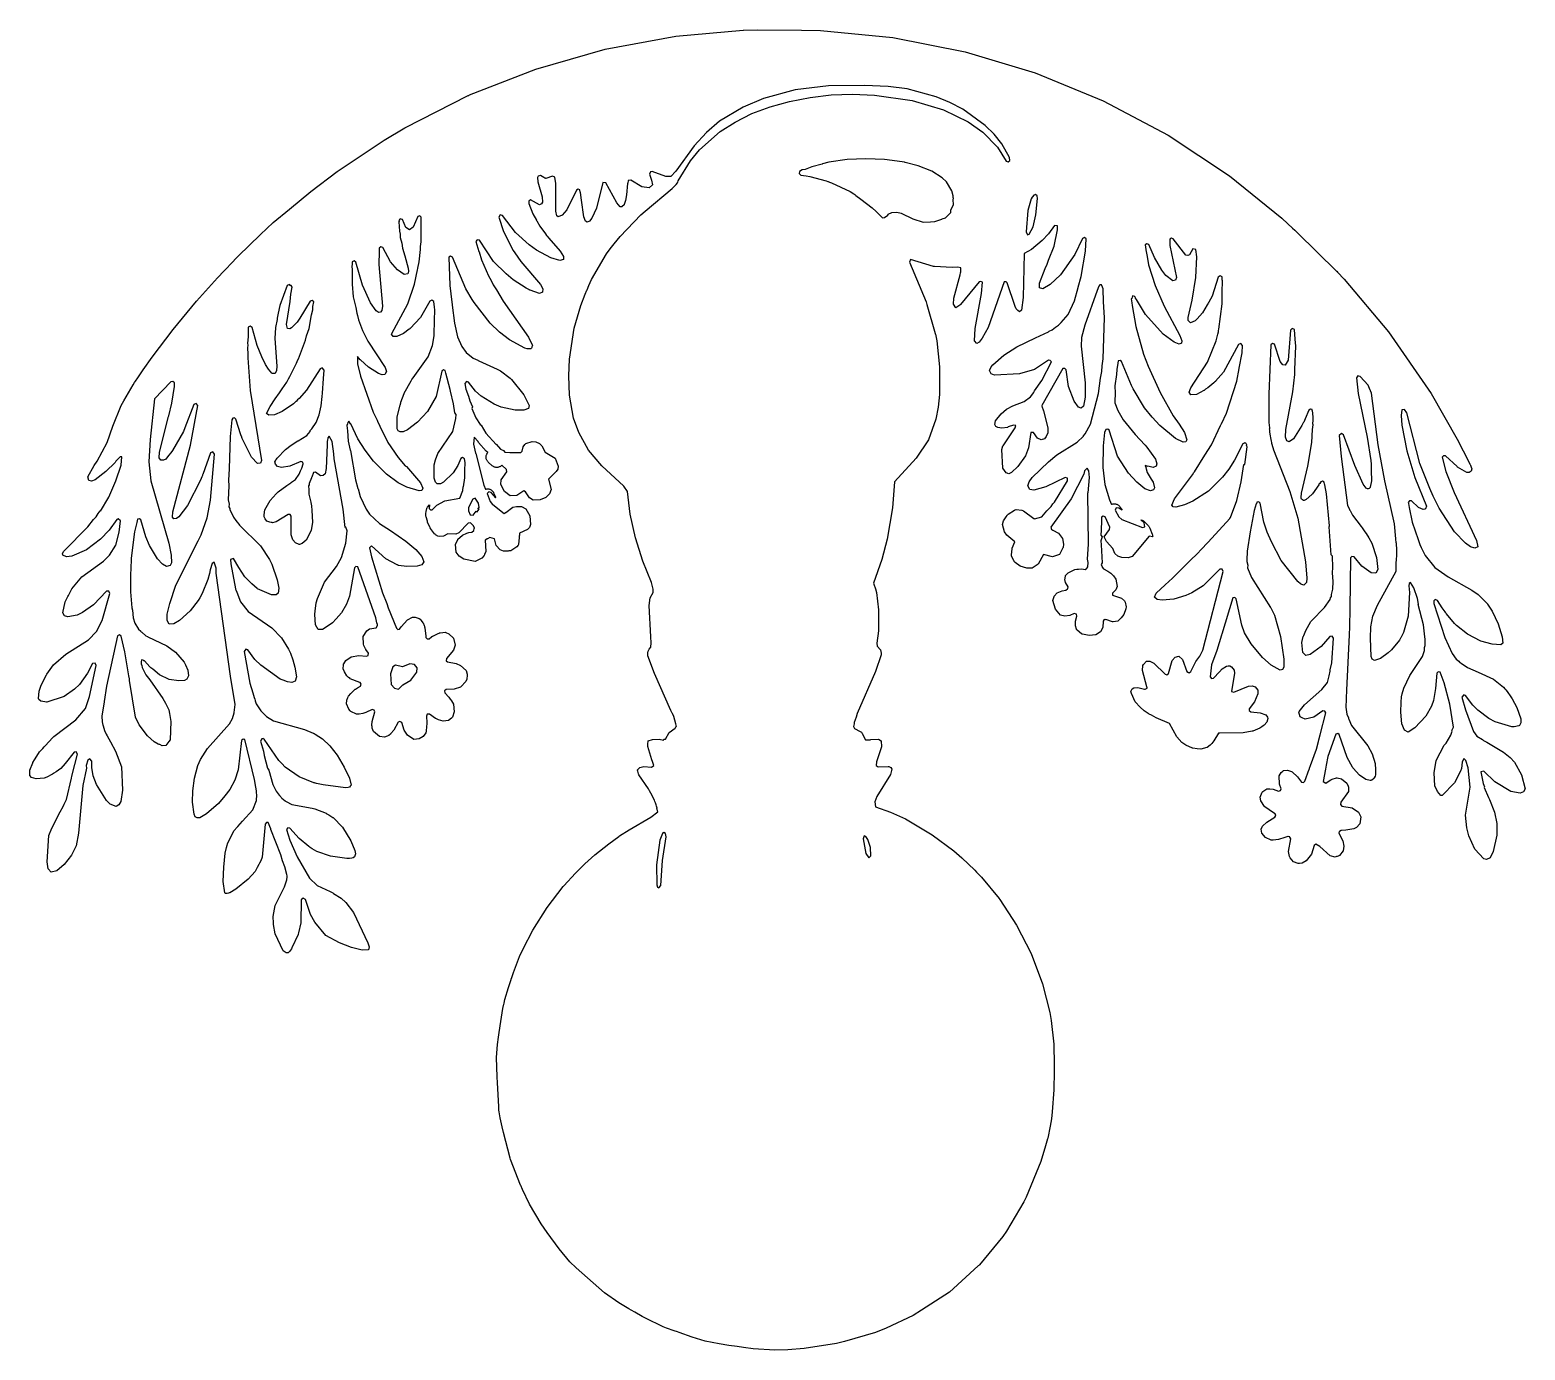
# Model space of a CAD drawing. Header units: millimetres. Extents: x 16 to 283, y 56 to 292.
import ezdxf

# ---------------------------------------------------------------- set-up
doc = ezdxf.new("R2010")
doc.units = ezdxf.units.MM
doc.layers.add('CUT', color=7, linetype='CONTINUOUS')

msp = doc.modelspace()

# ---------------------------------------------------------------- linework, layer by layer
at = {"layer": 'CUT'}
for points in [[(20.1148, 159.0942), (20.0364, 159.0526), (19.8775, 158.9683), (19.7692, 158.9108), (18.8702, 158.4337), (18.3659, 158.2555), (16.9367, 158.1036), (16.1204, 158.3618), (15.8378, 158.7021), (15.8484, 159.6346), (16.3401, 160.9689), (16.3527, 160.9893), (16.3862, 161.0144), (16.6675, 161.5003), (17.366, 162.6341), (17.5618, 162.9245), (18.1259, 163.532), (18.3799, 163.8056), (18.6407, 164.0865), (19.8875, 165.4291), (20.1177, 165.6505), (24.056, 168.6499), (25.7679, 170.7059), (26.4779, 172.834), (27.7041, 178.337), (27.5019, 178.7796), (27.0432, 178.7004), (26.159, 176.9762), (24.6886, 174.9657), (23.8266, 174.1056), (21.9454, 172.8037), (18.8386, 171.8213), (18.8222, 171.8229), (18.822, 171.8229), (18.8133, 171.8238), (18.806, 171.8245), (17.8267, 171.9612), (17.768, 171.9964), (17.452, 172.2904), (17.3513, 172.4685), (17.4699, 173.805), (17.8524, 174.8301), (18.7859, 176.6698), (18.8772, 176.8308), (20.0778, 178.4725), (22.2585, 180.4167), (26.2927, 182.9554), (27.7395, 184.4277), (28.7705, 186.4368), (30.109, 191.2317), (29.9472, 191.671), (29.5106, 191.6635), (27.1915, 189.2043), (25.244, 187.8258), (24.2857, 187.3885), (22.6324, 187.0375), (22.0228, 187.2578), (21.717, 187.7608), (22.1324, 189.7501), (22.2901, 190.0736), (22.6385, 190.7284), (22.7254, 190.8917), (22.8336, 191.0951), (23.3412, 192.0493), (25.1382, 194.2213), (28.9721, 197.0363), (30.0736, 198.0801), (31.1769, 199.8955), (31.7876, 202.1769), (32.0479, 204.2301), (31.6436, 204.6106), (31.3706, 204.4837), (29.9968, 202.572), (28.4832, 200.9662), (25.9626, 199.0195), (23.3508, 197.932), (22.3961, 197.8112), (21.7257, 198.0673), (21.6466, 198.4047), (21.9086, 198.8267), (26.1853, 203.1625), (27.2066, 204.4701), (27.6606, 204.9395), (28.0163, 205.5067), (28.393, 205.9891), (28.4511, 205.9725), (29.9217, 208.4635), (31.1822, 211.3447), (32.1426, 214.1658), (32.2626, 215.6664), (31.9925, 215.6664), (31.1822, 214.8861), (31.0645, 214.6744), (29.3961, 213.0146), (27.5265, 211.5789), (26.8675, 211.3189), (26.3732, 211.4166), (26.1874, 212.0879), (27.3103, 214.1177), (27.8808, 214.8861), (29.6215, 218.2475), (30.6348, 221.1424), (32.1215, 224.8379), (32.5992, 225.6796), (34.2714, 228.5336), (34.5506, 228.9455), (34.724, 229.2013), (35.1004, 229.7566), (36.0981, 231.2285), (37.6806, 233.5041), (41.4272, 238.4195), (45.6341, 243.4984), (49.3802, 247.6694), (50.582, 248.9384), (50.7758, 249.143), (51.084, 249.4684), (51.606, 250.0196), (53.0856, 251.5375), (57.0673, 255.4127), (59.349, 257.5441), (62.2183, 259.9609), (66.0821, 263.1106), (70.7699, 266.6501), (79.1431, 272.2416), (82.8565, 274.4815), (94.2042, 280.2444), (94.2734, 280.2744), (94.2906, 280.2819), (94.345, 280.3054), (94.4291, 280.3419), (106.2472, 284.9761), (118.6382, 288.5035), (131.2931, 290.8463), (143.3483, 291.9149), (143.3501, 291.9149), (143.3772, 291.9156), (143.4011, 291.9162), (145.8083, 291.9752), (153.7502, 291.9199), (157.1482, 291.8895), (170.0974, 290.6005), (182.9922, 288.0738), (195.5487, 284.3278), (207.6946, 279.3094), (219.2979, 273.1491), (230.2704, 265.8765), (239.6084, 258.3154), (240.7191, 257.2897), (241.545, 256.527), (241.9241, 256.1769), (242.4242, 255.7151), (249.4211, 248.8529), (249.4219, 248.8521), (249.429, 248.8443), (249.5733, 248.687), (250.7512, 247.4026), (258.6712, 237.9873), (266.3154, 226.9558), (270.9819, 218.7995), (273.1088, 214.6439), (273.2459, 214.3274), (273.2649, 214.2836), (273.3158, 214.1661), (273.4728, 213.8038), (273.5577, 213.5279), (273.4453, 213.1088), (273.1145, 212.8565), (272.6608, 212.8845), (271.0195, 213.8378), (270.9384, 213.9082), (268.8643, 215.8227), (268.4938, 215.8555), (268.273, 215.6004), (268.9532, 213.0427), (270.4192, 209.3012), (274.4374, 200.6973), (274.6621, 199.5799), (274.6608, 199.5489), (274.1035, 199.3108), (273.3553, 199.5678), (272.4417, 200.2238), (270.501, 202.2517), (267.7272, 206.5144), (266.646, 208.6525), (266.0691, 210.0095), (264.3013, 214.4781), (261.9374, 223.5212), (261.5733, 224.1484), (261.0626, 224.0541), (260.9262, 223.0804), (261.0716, 221.3498), (261.9709, 216.7286), (263.3674, 211.9734), (265.4532, 206.8747), (265.3, 206.3648), (265.1525, 206.3089), (264.89, 206.2262), (264.0558, 206.634), (262.7694, 207.8137), (262.4304, 207.7992), (262.2313, 207.5244), (262.2606, 207.3709), (262.2439, 207.3505), (262.4009, 206.6342), (262.9016, 204.0042), (263.9862, 200.9099), (264.2183, 200.1826), (264.3054, 199.9991), (264.4996, 199.4451), (265.23, 198.0479), (266.9454, 195.9026), (269.3302, 194.2176), (273.5986, 191.8523), (274.7024, 191.0512), (276.3664, 189.3586), (276.3667, 189.3582), (276.3669, 189.3578), (276.3942, 189.3176), (277.2257, 188.0911), (278.3111, 185.8343), (279.0287, 183.4823), (279.0992, 182.364), (278.7699, 182.0609), (277.207, 182.1593), (275.1754, 182.7361), (272.8011, 183.9683), (270.8479, 185.5431), (270.6561, 185.7151), (270.5729, 185.7898), (270.5673, 185.7948), (270.4977, 185.8573), (269.0656, 187.6078), (269.0134, 187.68), (268.9594, 187.7546), (268.8229, 187.9433), (268.3085, 188.6541), (267.4332, 190.0049), (267.051, 190.1427), (266.7664, 189.9021), (266.7966, 189.4731), (268.7483, 183.3769), (270.063, 180.5389), (270.8063, 179.5247), (271.256, 179.1186), (271.3644, 178.9906), (271.492, 178.9054), (271.6541, 178.759), (272.7868, 178.0236), (274.698, 177.2034), (277.4714, 175.9149), (279.2277, 174.4855), (279.5018, 174.2185), (279.6616, 174.0189), (279.869, 173.725), (279.9992, 173.5405), (280.4122, 172.9555), (280.805, 172.399), (281.6099, 170.8333), (282.3125, 168.8536), (282.3452, 168.133), (282.123, 167.6606), (282.0101, 167.5973), (281.1671, 167.3976), (280.7276, 167.4181), (277.7779, 168.3049), (276.6438, 168.8905), (274.6645, 170.3603), (273.7483, 171.2473), (272.4512, 173.0282), (272.1382, 173.1451), (271.7838, 172.7213), (272.4696, 170.4704), (273.8567, 166.5391), (274.4652, 165.7211), (275.4611, 165.1246), (275.6671, 164.9545), (276.2566, 164.6481), (279.2406, 162.8609), (280.4501, 161.923), (281.1939, 161.0588), (282.4309, 158.8339), (283.1032, 156.3427), (282.7992, 155.7623), (282.2181, 155.5579), (280.5693, 155.8363), (277.7105, 157.5646), (275.7417, 159.4746), (275.2023, 159.334), (275.5898, 157.2982), (275.8284, 156.7002), (275.8106, 156.5726), (276.5891, 154.7932), (276.7473, 154.3967), (277.6153, 152.1717), (278.0315, 150.1418), (278.0275, 148.0387), (277.3849, 145.1475), (276.8322, 144.0063), (276.1912, 143.7038), (275.7402, 143.8141), (274.1218, 145.5555), (273.0382, 147.9028), (272.6599, 149.3253), (272.4642, 151.6315), (273.2596, 156.6027), (272.8995, 160.0841), (272.5393, 161.3746), (272.1792, 161.7347), (271.8791, 161.1045), (271.7413, 159.9337), (271.5856, 159.4481), (270.4706, 157.3688), (268.2814, 155.1435), (268.0262, 155.1493), (267.432, 155.8612), (266.9592, 156.8735), (266.8684, 159.2046), (267.2318, 161.3583), (268.6516, 164.1066), (268.9679, 164.4958), (269.8082, 165.9364), (270.0483, 166.6567), (270.0301, 166.775), (270.3157, 167.3278), (269.6619, 171.4789), (268.6198, 175.2901), (267.9183, 177.1655), (267.5907, 177.2393), (267.3122, 176.9953), (267.1042, 174.2767), (266.7139, 172.0832), (266.359, 171.0841), (265.343, 169.3381), (263.3765, 167.2517), (262.2311, 166.461), (261.5444, 166.7925), (261.0507, 167.9605), (260.9198, 170.0237), (260.9455, 171.7821), (261.0343, 172.7896), (261.1504, 173.3199), (261.4111, 174.3295), (262.51, 176.5689), (264.775, 179.9632), (265.1302, 181.0648), (265.1423, 181.5869), (265.2392, 181.9158), (265.2468, 183.1002), (265.1859, 183.4606), (265.1867, 183.4975), (264.9486, 185.624), (264.0134, 189.2855), (264.0459, 189.3158), (263.8658, 190.3362), (263.2056, 192.227), (262.6053, 193.2174), (262.3652, 193.0373), (262.3052, 192.6172), (262.4528, 191.4218), (262.1783, 187.1926), (261.3672, 184.2777), (260.8708, 183.3034), (260.8367, 183.2449), (260.7621, 183.1167), (260.6998, 183.0096), (260.6338, 182.8963), (259.2361, 181.1742), (258.6524, 180.6298), (257.2271, 179.5959), (256.1601, 179.2394), (255.7837, 179.5159), (255.5735, 179.981), (255.4634, 183.27), (255.5556, 185.299), (255.8893, 187.1763), (256.7242, 189.1255), (260.076, 195.2487), (260.0658, 196.4032), (260.1399, 197.546), (260.2026, 197.8078), (260.1853, 198.2479), (260.2041, 198.5378), (260.156, 198.9993), (260.1073, 200.2444), (260.0315, 200.3099), (260.0251, 201.0333), (259.7544, 203.7005), (258.0187, 211.3601), (256.8167, 217.7901), (255.6426, 227.0177), (255.4573, 227.4626), (255.4514, 227.5049), (255.4011, 227.5974), (255.0399, 228.4644), (253.6239, 230.0236), (253.2076, 230.1224), (252.9471, 229.7631), (253.2671, 226.9653), (254.8592, 219.181), (255.5217, 214.9896), (255.5626, 214.3806), (255.6023, 212.6995), (255.6209, 211.9135), (255.6246, 211.7585), (255.6339, 211.3652), (255.4201, 210.2154), (255.4183, 210.2135), (255.413, 210.208), (255.3943, 210.1889), (255.2147, 210.0052), (255.0277, 209.9264), (254.9842, 209.9399), (254.9259, 209.958), (254.8184, 209.9913), (254.682, 210.0336), (254.1577, 210.755), (252.6531, 214.0974), (250.638, 219.6148), (250.2839, 219.8596), (249.8871, 219.4814), (250.2085, 215.7221), (251.3715, 206.9639), (251.7019, 206.2909), (251.7169, 206.2024), (251.8145, 206.0615), (252.2339, 205.2073), (253.7986, 203.1991), (253.9613, 202.9644), (254.4561, 202.2506), (254.6733, 201.9372), (255.1957, 201.1836), (255.7159, 200.2313), (256.5637, 197.6907), (256.7526, 195.5121), (256.4267, 194.861), (255.5681, 194.9126), (253.9461, 196.1488), (252.5227, 197.7595), (252.1599, 197.8214), (251.9194, 197.5899), (251.7586, 188.4826), (251.6979, 185.3011), (251.6875, 184.7565), (251.6803, 184.3776), (251.6701, 183.8412), (251.1951, 173.9575), (251.111, 172.5193), (251.1189, 172.3733), (251.0495, 170.9292), (251.2367, 169.643), (251.51, 168.9966), (251.5483, 168.8637), (251.6127, 168.7536), (252.085, 167.6367), (254.9632, 164.0004), (255.7727, 162.5589), (256.3119, 160.8514), (256.3746, 159.7202), (256.3629, 158.8232), (256.2888, 158.6045), (256.1188, 158.275), (256.0812, 158.202), (256.0482, 158.1381), (256.0187, 158.081), (255.7188, 157.8982), (255.5129, 157.8281), (255.4571, 157.8091), (255.4474, 157.8058), (255.4238, 157.7978), (254.627, 157.9874), (253.4733, 158.7459), (252.37, 160.0286), (252.3538, 160.052), (252.3399, 160.072), (252.2865, 160.149), (252.2576, 160.1907), (251.2853, 161.9071), (249.8681, 166.0144), (249.6016, 166.207), (249.2546, 166.1019), (247.8597, 162.0913), (247.5628, 160.5295), (247.4762, 160.1975), (247.4292, 159.8269), (247.0097, 157.6206), (247.4763, 157.3435), (248.2843, 157.8598), (248.3992, 157.9248), (248.4329, 157.9439), (248.5028, 157.9834), (248.6378, 158.0597), (249.41, 158.2607), (249.4417, 158.2652), (249.4578, 158.2675), (249.4719, 158.2695), (249.5174, 158.276), (250.288, 158.1333), (251.259, 157.3516), (251.5032, 156.7998), (251.5431, 156.6193), (251.5647, 156.3337), (251.5282, 155.8597), (251.5198, 155.8318), (250.1862, 153.9318), (250.0823, 153.5249), (250.3645, 153.2464), (252.1723, 152.8976), (253.3136, 152.144), (253.7216, 151.295), (253.5633, 150.0619), (252.9689, 149.4005), (252.4817, 149.1658), (251.0662, 148.9086), (250.2039, 148.8746), (249.9251, 148.7013), (249.8684, 148.691), (249.814, 148.3666), (250.5483, 147.0027), (250.7202, 146.091), (250.6032, 145.2448), (249.9233, 144.3961), (249.661, 144.2954), (249.5055, 144.2358), (249.4288, 144.2063), (249.4002, 144.1953), (249.131, 144.1184), (248.285, 144.3512), (246.4135, 145.9917), (245.686, 146.4074), (245.3778, 146.1632), (244.9404, 144.6635), (243.9931, 143.432), (243.2828, 143.0186), (242.7648, 142.9635), (242.5558, 142.9698), (241.6877, 143.2703), (241.1175, 143.9861), (240.9762, 144.2162), (240.8406, 145.1012), (241.2067, 147.3692), (241.0786, 147.709), (241.0285, 147.7239), (241.0284, 147.7243), (241.0235, 147.7254), (240.7629, 147.8027), (240.73, 147.792), (240.7084, 147.7969), (240.1266, 147.5946), (239.0469, 147.2413), (238.0564, 147.1737), (237.8156, 147.1636), (237.8015, 147.163), (237.779, 147.162), (237.7322, 147.16), (236.6929, 147.5955), (236.6754, 147.6155), (236.029, 148.4127), (235.955, 149.1386), (236.1891, 149.6606), (236.9644, 150.3743), (238.3982, 151.2293), (238.5313, 151.5283), (238.5568, 151.5817), (238.4192, 151.8445), (238.1316, 152.0036), (236.5953, 153.0741), (236.5599, 153.1065), (236.5441, 153.1209), (236.5408, 153.1239), (236.5183, 153.1446), (235.8587, 154.1644), (235.7507, 154.8517), (236.1034, 155.7188), (236.1036, 155.7192), (236.1047, 155.7209), (236.1137, 155.7345), (236.1965, 155.8596), (236.9203, 156.3244), (237.3261, 156.3395), (237.3489, 156.3389), (237.3683, 156.3385), (237.4868, 156.3355), (238.0715, 156.2432), (239.023, 155.8826), (239.3683, 155.9979), (239.4736, 156.3108), (239.1943, 157.1311), (239.1698, 158.6492), (239.4764, 159.2202), (239.8062, 159.4988), (239.9448, 159.5938), (240.6615, 159.6614), (241.3499, 159.4256), (241.4533, 159.3702), (242.4392, 158.4863), (243.1432, 157.5118), (243.4991, 157.4437), (243.7439, 157.6629), (244.5134, 159.8083), (244.5484, 159.8783), (244.5796, 159.993), (244.6407, 160.1633), (244.7034, 160.3128), (244.7542, 160.4797), (245.8102, 163.4238), (246.1586, 164.7725), (246.2551, 165.0568), (246.4655, 165.9603), (247.484, 169.9023), (247.3251, 170.1923), (246.9643, 170.2446), (245.3604, 169.1306), (243.8159, 168.7756), (243.2421, 169.0315), (242.915, 169.2115), (242.6832, 170.0034), (242.7431, 170.1401), (243.6717, 171.309), (246.7709, 174.0511), (247.8028, 175.3202), (247.9958, 176.2591), (248.1101, 176.5323), (248.2313, 177.3341), (248.2589, 177.4184), (248.2664, 177.5663), (248.2717, 177.6011), (248.5309, 178.8619), (248.828, 183.2511), (248.6313, 183.5984), (248.201, 183.5684), (246.6788, 181.7678), (244.7107, 180.3299), (243.9108, 180.1709), (243.3877, 180.675), (243.1889, 182.4597), (243.43, 183.5214), (243.439, 183.5429), (243.4697, 183.616), (243.5234, 183.7442), (243.8811, 184.5972), (244.8215, 186.221), (244.9241, 186.3635), (247.2179, 188.7524), (248.2576, 190.1503), (248.3445, 190.4883), (248.4775, 190.6868), (248.4858, 191.0374), (248.7357, 192.0087), (248.7697, 193.3772), (248.6618, 194.9489), (248.7397, 195.8585), (248.6497, 197.9293), (248.4417, 198.1546), (248.0981, 203.1611), (248.1395, 203.3315), (247.5993, 209.0638), (247.3292, 210.6844), (247.2327, 210.7809), (247.1876, 211.163), (246.8933, 211.3097), (246.5916, 211.1789), (246.4001, 210.9006), (246.2487, 210.7745), (246.2328, 210.6574), (245.1301, 209.0549), (245.0481, 208.9791), (245.0064, 208.9406), (244.9654, 208.9027), (243.9987, 208.0092), (243.6165, 207.8506), (243.5739, 207.846), (243.5707, 207.8456), (243.5397, 207.8423), (243.4697, 207.8347), (243.1627, 208.0941), (243.0717, 208.2302), (243.0754, 208.3202), (243.0758, 208.3256), (243.0764, 208.3339), (243.081, 208.3962), (243.1369, 209.1642), (244.2737, 213.9734), (244.9888, 218.2321), (245.1292, 220.5752), (245.1989, 221.3809), (245.1899, 221.5873), (245.2284, 222.2297), (245.2116, 222.4021), (245.2275, 222.5828), (245.182, 223.6136), (245.0975, 223.7079), (245.0868, 223.9542), (245.0588, 223.9628), (245.0451, 224.1032), (244.7312, 224.199), (244.4556, 224.021), (243.8013, 222.4479), (243.6519, 222.1406), (243.5228, 221.8747), (243.4496, 221.7241), (243.2139, 221.2391), (241.698, 218.8636), (240.9053, 218.3707), (240.5288, 218.5112), (240.249, 219.1523), (240.3113, 220.573), (241.5717, 227.2679), (241.9274, 230.3515), (241.9473, 231.2045), (241.9577, 231.2867), (242.1375, 235.4586), (241.9784, 236.7221), (241.883, 238.4161), (241.4807, 238.5764), (241.1877, 238.3031), (240.7562, 232.9133), (240.2436, 232.0598), (239.8249, 232.0925), (239.3394, 232.6788), (238.3366, 235.7883), (237.9731, 235.9413), (237.6502, 235.6628), (237.2749, 226.8607), (237.2745, 221.7826), (237.3942, 220.8183), (237.3941, 220.6783), (237.3616, 220.6506), (237.3941, 220.4059), (237.3941, 220.3478), (237.4291, 220.1425), (237.5365, 219.3335), (237.6019, 219.1274), (237.6097, 219.082), (237.686, 218.4672), (237.754, 218.2347), (237.7782, 218.0923), (237.846, 217.9198), (238.1313, 216.9441), (241.0455, 209.4905), (242.4902, 204.6744), (243.8745, 196.8836), (244.1168, 193.9866), (244.0222, 193.2025), (243.5516, 192.7397), (243.1787, 192.8317), (243.1046, 192.8759), (243.0841, 192.8881), (243.0626, 192.901), (242.9468, 192.97), (242.5239, 193.3223), (242.4644, 193.3829), (239.5199, 197.1122), (237.7499, 200.4423), (237.0149, 202.2182), (236.4094, 203.9791), (235.7248, 207.3583), (235.4868, 207.5927), (235.1547, 207.5565), (235.0711, 207.2912), (235.0663, 207.2905), (235.0579, 207.2494), (234.6898, 206.0817), (233.9397, 202.271), (233.4334, 198.8176), (233.3843, 197.1665), (233.3735, 197.0563), (233.3802, 197.0297), (233.3783, 196.9642), (233.5231, 196.3152), (233.4936, 195.8284), (234.2139, 194.0877), (237.6053, 188.7456), (237.6671, 188.694), (238.3159, 187.3369), (239.3732, 183.5557), (240.0027, 179.4792), (239.9989, 178.0697), (239.7384, 177.6515), (239.3054, 177.556), (237.701, 178.4255), (236.1834, 179.8179), (234.1379, 182.2327), (232.9641, 184.2142), (232.4563, 185.5522), (231.4281, 190.2782), (231.1891, 190.5026), (230.8324, 190.4439), (228.8766, 183.9635), (228.8333, 183.8258), (228.827, 183.7992), (227.9888, 181.0218), (227.0714, 178.5123), (226.8142, 176.3294), (227.0514, 176.0569), (227.4106, 176.0966), (228.4994, 177.2614), (228.9785, 177.7422), (229.7258, 178.2261), (230.041, 178.3086), (230.2978, 178.3307), (230.6526, 178.1349), (231.1258, 177.5035), (231.1823, 176.9906), (230.6177, 173.7204), (231.0626, 173.5704), (233.674, 174.6976), (234.3295, 174.7573), (234.8779, 174.5383), (235.3057, 173.9458), (235.3169, 173.2976), (234.7234, 171.8901), (233.8037, 170.6148), (233.7924, 170.3163), (234.0683, 170.0729), (235.7213, 169.8939), (236.7469, 169.5404), (237.072, 169.1258), (237.0912, 168.8719), (236.9208, 168.2415), (236.4627, 167.6976), (236.3009, 167.5539), (236.0493, 167.3814), (235.6584, 167.1653), (234.4099, 166.6486), (234.3869, 166.64), (234.3582, 166.6292), (234.333, 166.6198), (234.2949, 166.6055), (232.6794, 166.3567), (228.5534, 166.2727), (228.509, 166.2751), (228.5064, 166.2717), (228.2834, 166.2672), (227.4663, 164.9022), (227.1094, 164.4323), (227.092, 164.4139), (227.0894, 164.4111), (226.999, 164.3153), (226.8355, 164.142), (226.2599, 163.7247), (226.2361, 163.7122), (225.1524, 163.4188), (224.4731, 163.4534), (223.6894, 163.5826), (223.6355, 163.602), (222.485, 164.1268), (221.7485, 164.6304), (220.832, 165.614), (219.5494, 167.9874), (217.1424, 169.0291), (216.3107, 169.4736), (215.9014, 169.6924), (215.8198, 169.7359), (215.713, 169.793), (215.0331, 170.2641), (214.2674, 170.9315), (213.3823, 171.8667), (212.7321, 173.3728), (212.6376, 173.7338), (212.8631, 174.219), (213.1695, 174.3966), (213.879, 174.4554), (215.0774, 174.1447), (215.0986, 174.1366), (215.1021, 174.1383), (215.1975, 174.1135), (215.5382, 174.3274), (215.5334, 174.3453), (215.5371, 174.3471), (215.4768, 174.5545), (214.6871, 177.4736), (214.746, 178.3624), (214.8709, 178.5531), (215.4147, 179.1282), (216.0157, 179.1649), (216.7509, 178.7699), (218.7627, 176.7944), (219.0922, 176.7095), (219.377, 176.9476), (220.0314, 179.2391), (220.5467, 179.8356), (221.2134, 180.034), (221.8849, 179.4471), (222.6608, 177.2783), (222.9459, 177.1104), (222.9734, 177.1219), (223.0527, 177.0751), (223.367, 177.2712), (224.223, 179.0697), (224.9761, 180.013), (225.4714, 181.0986), (229.1271, 195.1506), (228.9761, 195.5554), (228.5444, 195.5718), (225.5315, 192.5819), (223.5541, 191.3307), (222.4503, 190.8558), (220.3442, 190.2326), (218.2515, 190.0565), (217.3401, 190.138), (216.8514, 190.5622), (217.1812, 191.2756), (218.7433, 192.7874), (220.0879, 193.9737), (222.2115, 196.1073), (222.3883, 196.2743), (222.9896, 196.8891), (223.1986, 197.099), (224.5812, 198.4372), (225.1466, 199.0563), (226.4681, 200.384), (230.3414, 204.6459), (230.4035, 204.8128), (230.4369, 204.8494), (231.5499, 207.8563), (232.3268, 211.2021), (232.8428, 214.316), (233.0134, 214.2859), (233.4036, 217.4371), (233.3332, 217.6685), (233.3478, 217.8793), (233.2407, 217.9722), (233.1935, 218.1274), (233.0817, 218.1102), (232.9935, 218.1868), (232.6339, 218.0003), (231.1627, 215.0674), (230.1429, 213.4605), (229.0192, 212.0056), (226.5299, 209.5462), (223.7039, 207.7171), (222.213, 207.0752), (220.6839, 206.6638), (220.2238, 206.7162), (219.9704, 207.0448), (220.4239, 208.1737), (223.6658, 212.4374), (223.9154, 212.8351), (224.0232, 212.9737), (225.862, 215.9374), (227.043, 217.8196), (228.6769, 221.2689), (228.7955, 221.5045), (228.8281, 221.5881), (229.7218, 223.4747), (231.5826, 229.1788), (231.9955, 231.4592), (231.9994, 231.4754), (232.0036, 231.5035), (232.5059, 234.2774), (232.6043, 235.5711), (232.266, 235.8974), (231.8968, 235.7287), (229.1697, 230.8071), (228.252, 229.7037), (227.7853, 229.1831), (227.7769, 229.1754), (227.7557, 229.1561), (227.5868, 229.002), (227.4809, 228.9055), (226.3669, 228.0064), (225.9857, 227.7398), (225.767, 227.5868), (225.7089, 227.5462), (225.6484, 227.5039), (224.3872, 226.7864), (223.3251, 226.7189), (223.0262, 227.2014), (223.3538, 228.0258), (226.305, 232.5838), (227.8648, 236.4239), (228.1516, 237.6075), (228.2753, 237.9779), (228.3126, 238.2721), (228.3683, 238.5021), (228.9609, 243.0354), (228.9533, 245.3381), (229.0222, 246.9133), (228.9957, 246.9498), (229.0041, 247.1945), (228.9469, 247.2634), (228.9451, 247.8195), (228.5954, 248.0233), (228.2536, 247.8066), (227.1478, 244.3756), (226.5649, 243.2871), (226.463, 243.1173), (226.4028, 243.0168), (226.2829, 242.8169), (225.4297, 241.3947), (224.4697, 240.3196), (224.1127, 239.9898), (223.304, 239.631), (222.8959, 240.0544), (222.8708, 240.5598), (222.8731, 240.5718), (222.8738, 240.5759), (222.8742, 240.5777), (222.8745, 240.5792), (223.5969, 243.6946), (224.2199, 247.7002), (224.3999, 251.4202), (224.2701, 252.7331), (223.7261, 252.8509), (223.0967, 251.7943), (222.7989, 251.658), (222.4364, 251.7), (220.2209, 254.6151), (219.9077, 254.7355), (219.6172, 254.5678), (219.621, 254.2042), (219.6116, 254.1872), (219.6217, 254.1394), (219.6289, 253.4632), (220.7677, 247.7249), (220.6405, 247.2657), (220.1252, 247.1204), (218.8594, 248.1018), (218.1595, 249.0489), (216.8347, 251.2771), (215.8513, 253.5965), (215.5179, 253.7551), (215.1841, 253.5303), (215.3278, 252.7099), (215.2865, 252.6422), (215.5445, 251.4726), (215.8074, 249.972), (216.9753, 246.317), (218.5583, 242.5845), (221.3856, 237.3477), (221.7211, 236.3706), (221.667, 235.995), (221.2631, 235.8059), (220.3687, 236.1306), (218.4269, 237.6094), (215.2666, 241.1308), (213.6353, 243.7831), (213.4867, 244.0507), (213.4662, 244.058), (213.4201, 244.1329), (213.4091, 244.1383), (213.3255, 244.298), (212.9353, 244.448), (212.8084, 243.9912), (212.7144, 243.8893), (212.8208, 243.2144), (212.8453, 242.7373), (213.5356, 238.9558), (214.9161, 234.0038), (215.7265, 231.8429), (217.8573, 227.1611), (220.1682, 222.9894), (221.272, 221.5115), (222.2023, 220.0169), (222.6567, 218.7307), (222.443, 218.3721), (222.0088, 218.3093), (220.634, 218.9563), (217.8147, 221.236), (216.4178, 222.7516), (215.0965, 224.4418), (213.0497, 227.8082), (212.7389, 228.3879), (212.7307, 228.4032), (212.7289, 228.4065), (212.7288, 228.4066), (210.9681, 232.7236), (210.6935, 232.9072), (210.3767, 232.8139), (210.324, 232.4169), (210.3086, 232.4097), (210.1122, 231.246), (210.0505, 230.3543), (209.7833, 228.3388), (209.8228, 227.0606), (209.8148, 226.9448), (209.8294, 226.8459), (209.8449, 226.3443), (209.7541, 226.2307), (209.7841, 225.3003), (210.3243, 223.9198), (211.2847, 222.2691), (213.3855, 219.658), (215.1562, 217.7973), (215.2047, 217.7585), (215.501, 217.4169), (217.0312, 215.2658), (217.2852, 214.4028), (217.1292, 214.0125), (216.6449, 213.776), (215.6546, 213.9807), (215.6403, 213.9644), (215.2163, 214.1058), (215.3534, 213.6371), (215.3332, 213.614), (215.3922, 213.5046), (215.5764, 212.8753), (216.2667, 211.6448), (216.6357, 211.1352), (216.8652, 210.0948), (216.6747, 209.754), (216.1158, 209.5762), (215.1252, 209.9551), (213.7285, 211.1259), (212.2394, 212.7648), (210.2575, 215.811), (208.7493, 220.4037), (208.4885, 220.6062), (208.166, 220.5356), (207.9469, 219.9896), (207.6818, 217.6548), (207.6223, 213.7385), (207.9759, 210.7157), (208.8042, 207.9826), (209.1841, 207.1597), (209.2124, 207.1736), (209.3209, 207.2141), (209.4327, 207.2441), (209.5469, 207.2631), (209.6625, 207.271), (209.7782, 207.2677), (209.8931, 207.2533), (210.0061, 207.2279), (210.1161, 207.1917), (210.2221, 207.1451), (210.3231, 207.0885), (210.4182, 207.0224), (210.5065, 206.9475), (210.5871, 206.8644), (210.6593, 206.7739), (210.7225, 206.6769), (210.7476, 206.6289), (211.0855, 206.1119), (210.4576, 206.5094), (209.9916, 206.556), (209.8178, 206.121), (210.4902, 204.9658), (211.0212, 204.4831), (214.6963, 203.0156), (215.1396, 203.1633), (215.0404, 203.8437), (214.4263, 204.4155), (214.6609, 204.3218), (214.7767, 204.2683), (214.8862, 204.2027), (214.9881, 204.126), (215.0812, 204.0388), (215.7815, 203.31), (215.8599, 203.2198), (215.929, 203.1222), (215.988, 203.0183), (216.0364, 202.9089), (216.4546, 201.8205), (216.4898, 201.7142), (216.515, 201.605), (216.5299, 201.4941), (216.5344, 201.3822), (216.5321, 201.3395), (215.904, 201.5028), (212.8643, 197.862), (212.1401, 197.5999), (211.0305, 197.6429), (210.3062, 197.9305), (209.7632, 198.4039), (209.4038, 199.2873), (208.2766, 200.5361), (207.885, 201.3536), (208.7978, 202.6734), (208.8765, 203.1084), (208.0337, 204.9106), (207.7033, 205.062), (207.4129, 204.9061), (207.3717, 203.8005), (207.3604, 203.8224), (207.3422, 203.0106), (207.3255, 202.5638), (207.2927, 201.6859), (207.4795, 201.3538), (207.2927, 200.6588), (207.3276, 199.9107), (207.4757, 196.7337), (207.3094, 196.4291), (207.4757, 195.9834), (207.5118, 195.96), (207.5156, 195.8783), (207.5352, 195.8656), (207.7172, 195.6259), (208.4931, 195.2405), (209.049, 194.8778), (209.5011, 194.3977), (209.9459, 193.7806), (210.1673, 192.4771), (209.956, 191.8975), (209.3438, 191.2716), (209.3669, 190.9081), (210.935, 190.3978), (211.4901, 189.9112), (211.6003, 189.7078), (211.8077, 188.8784), (211.7219, 188.5205), (211.37, 187.4936), (210.9219, 186.8706), (210.4962, 186.4602), (210.4344, 186.4006), (210.3839, 186.3518), (210.3568, 186.3257), (210.2871, 186.284), (209.4485, 186.1689), (209.3545, 186.1929), (208.1724, 186.5934), (207.9788, 186.5431), (207.8572, 186.574), (207.6622, 186.3041), (207.6457, 185.1825), (207.2112, 184.3768), (206.3695, 183.8653), (205.1908, 183.7059), (203.9892, 183.9393), (203.9877, 183.94), (203.9773, 183.9446), (203.9447, 183.9591), (203.812, 184.018), (203.0193, 184.6727), (202.9408, 184.8084), (202.9403, 184.8092), (202.9365, 184.8158), (202.9036, 184.8727), (202.7429, 185.4446), (202.7625, 186.264), (203.006, 187.196), (202.8956, 187.5457), (202.5068, 187.6391), (201.7076, 187.2804), (200.8126, 187.1868), (200.0486, 187.3324), (199.1587, 188.4595), (198.71, 189.9557), (198.9108, 190.7227), (198.9292, 190.7482), (199.4791, 191.3397), (200.3375, 191.6956), (201.0205, 191.8068), (201.2906, 192.0769), (201.2896, 192.0904), (201.3804, 192.1281), (201.4143, 192.4209), (200.9528, 193.2137), (200.8544, 193.7604), (200.8561, 193.7935), (200.8566, 193.8029), (200.8566, 193.8044), (200.8634, 193.9342), (200.9797, 194.4434), (201.4039, 194.9478), (202.598, 195.5429), (202.9936, 195.5777), (203.1142, 195.5883), (203.2983, 195.6045), (203.8977, 195.6572), (204.4366, 195.5021), (204.7001, 195.7131), (204.727, 195.7069), (204.7739, 195.7722), (204.7963, 195.7902), (204.7972, 195.8048), (204.9526, 196.0215), (205.0103, 196.7902), (204.898, 197.3526), (205.0725, 200.0345), (204.9133, 209.2362), (205.0121, 209.2438), (205.2222, 211.9749), (205.1322, 213.1454), (204.8021, 213.6256), (204.3219, 213.1754), (204.2345, 212.5782), (204.2342, 212.578), (201.9448, 208.1362), (198.337, 203.0824), (198.4451, 202.6688), (198.5895, 202.5899), (198.6023, 202.5647), (198.6758, 202.5427), (199.6839, 201.9917), (200.414, 201.0708), (200.599, 200.0233), (200.5141, 199.4703), (200.4754, 199.372), (199.8556, 198.1925), (198.6188, 197.81), (197.0366, 198.1996), (196.0349, 196.458), (195.0057, 195.7833), (194.0636, 195.7408), (192.8265, 196.1201), (191.9407, 196.795), (191.7744, 196.9777), (191.7627, 196.9907), (191.7614, 196.9921), (191.7075, 197.0513), (191.313, 197.9461), (191.281, 198.1227), (191.2808, 198.1242), (191.2807, 198.1245), (191.413, 199.2272), (191.422, 199.2719), (191.4259, 199.2908), (191.4284, 199.3033), (191.4302, 199.3124), (191.9195, 200.467), (190.469, 201.6721), (190.0527, 202.2393), (189.7069, 203.5421), (189.8547, 204.2174), (190.3461, 204.9644), (190.5038, 205.1678), (190.5965, 205.2873), (190.6942, 205.4133), (190.7122, 205.4365), (191.8068, 206.1385), (191.8594, 206.1547), (191.9381, 206.1788), (192.1041, 206.2296), (192.1598, 206.2467), (193.1722, 206.1025), (193.4264, 206.0254), (195.3178, 204.6531), (195.3351, 204.6575), (195.4112, 204.602), (196.7008, 204.9506), (197.6414, 206.0277), (198.4086, 206.8125), (198.7119, 207.2536), (198.9641, 207.5424), (201.2886, 211.3641), (201.2873, 211.8411), (200.8756, 211.9935), (197.4156, 210.2832), (195.2684, 209.6982), (194.5797, 209.8443), (194.2105, 210.4788), (194.4474, 211.1799), (195.0217, 211.9453), (197.9054, 214.7986), (199.388, 216.0064), (203.0313, 218.3075), (204.1718, 219.3579), (204.1885, 219.4416), (204.4733, 219.7573), (205.3945, 221.4968), (206.8461, 226.9861), (207.2176, 229.7311), (207.446, 230.9218), (207.5144, 231.9237), (207.6839, 233.1765), (207.9236, 240.5779), (207.7382, 243.3788), (207.6827, 245.7066), (207.5636, 246.0158), (207.5583, 246.0965), (207.5304, 246.102), (207.4057, 246.4258), (207.1109, 246.4294), (206.8844, 246.1903), (206.6192, 245.4225), (206.6147, 245.4138), (204.4022, 239.1938), (203.8067, 236.9826), (203.7501, 235.4495), (204.4715, 228.9045), (204.4416, 226.3475), (204.151, 224.701), (203.7521, 224.373), (203.2864, 224.5492), (202.4968, 225.6036), (201.505, 228.2611), (201.0515, 231.225), (200.8328, 231.4725), (200.5026, 231.4631), (196.7454, 224.8454), (196.7686, 224.7584), (196.7325, 224.6946), (196.9971, 223.9014), (197.8039, 220.8746), (197.7719, 219.9337), (197.5209, 219.2727), (197.2229, 218.9054), (196.5916, 218.6738), (195.9495, 219.0011), (195.2404, 220.0228), (194.7485, 219.9894), (194.3561, 217.2901), (193.8241, 215.8415), (192.4387, 213.9309), (191.3246, 212.8464), (190.8316, 212.6111), (190.3296, 212.7955), (189.7469, 213.6214), (189.5859, 216.9551), (189.757, 217.6342), (189.796, 217.6472), (191.9569, 220.8285), (192.0469, 221.2787), (191.6268, 221.3387), (190.6964, 221.0086), (190.5931, 220.9357), (189.5565, 220.7994), (188.8841, 220.8849), (188.4792, 221.0992), (188.3141, 221.4626), (188.4306, 222.0746), (189.4245, 223.3337), (190.3961, 224.1575), (190.4088, 224.1666), (190.412, 224.1689), (190.4224, 224.1763), (190.4307, 224.1823), (191.5602, 224.8091), (193.5647, 225.5294), (194.7033, 226.3944), (195.2603, 227.1879), (195.3125, 227.2445), (195.4311, 227.4313), (196.7315, 229.2841), (198.4257, 232.6288), (198.2376, 232.9099), (197.9005, 232.9379), (195.3968, 231.3031), (192.7256, 230.4935), (188.2611, 230.2523), (187.6596, 230.4715), (187.3654, 231.0722), (187.6367, 231.7433), (187.958, 232.1275), (189.954, 233.8511), (192.2547, 235.3026), (195.5675, 236.9178), (197.9001, 238.0202), (198.0508, 238.1286), (198.5484, 238.3712), (199.1503, 238.8427), (199.6728, 239.1923), (199.8631, 239.4009), (200.1958, 239.6616), (201.3979, 241.0894), (202.5399, 243.5198), (203.2044, 245.9027), (203.2213, 245.9534), (203.2285, 245.9893), (203.7537, 247.8728), (204.5316, 252.4124), (204.6432, 254.6388), (204.3182, 254.87), (203.9602, 254.694), (202.6363, 251.8055), (200.0784, 248.2242), (198.1935, 246.4561), (196.8934, 245.7141), (196.2771, 245.8748), (196.3127, 246.6786), (197.3339, 249.3051), (197.6802, 250.093), (197.9306, 250.84), (198.8957, 253.3221), (199.5488, 256.2231), (199.5033, 256.9622), (198.9621, 257.0217), (197.919, 255.5193), (196.7549, 254.3216), (194.8831, 252.7506), (193.5417, 251.9868), (193.3669, 244.1697), (193.073, 241.8909), (192.6993, 241.6012), (192.4068, 241.8264), (192.1487, 242.1319), (191.9419, 242.5576), (190.5372, 246.7428), (190.3162, 246.9499), (189.9794, 246.9176), (187.1116, 238.7927), (186.0695, 236.86), (185.52, 236.1556), (185.0785, 235.9268), (184.6656, 236.416), (184.7846, 238.5779), (185.9288, 244.8807), (186.0991, 246.8861), (185.8387, 247.0279), (185.5253, 246.9201), (182.1943, 242.8994), (182.0534, 242.765), (181.3368, 242.3256), (180.9472, 242.937), (180.9784, 244.0475), (182.0982, 248.2134), (182.2053, 248.576), (182.2029, 248.6029), (182.2175, 248.6573), (182.2573, 248.7745), (182.2568, 248.8036), (182.2639, 248.83), (182.2542, 248.9752), (182.2515, 249.1507), (182.2418, 249.1604), (182.2245, 249.4181), (181.7201, 249.5767), (180.678, 249.508), (177.5372, 249.6869), (177.3782, 249.7017), (173.27, 250.9267), (173.0609, 250.4486), (176.0407, 243.3398), (176.1682, 242.9219), (177.6596, 237.6899), (177.6716, 237.648), (177.6915, 237.5781), (177.6924, 237.5751), (177.9348, 236.4253), (178.4512, 231.7779), (178.4212, 226.8339), (178.1806, 224.5359), (177.7789, 222.4087), (176.4347, 218.7002), (174.276, 215.4023), (170.4048, 211.2191), (170.0454, 206.5713), (169.0837, 200.9217), (168.1446, 197.3179), (166.6293, 193.0783), (167.0243, 191.8949), (167.0456, 191.8136), (167.0868, 191.6559), (167.1024, 191.5963), (167.155, 191.3955), (167.5202, 188.3321), (167.5134, 186.7005), (167.4967, 184.5699), (167.2029, 182.3449), (167.3078, 181.8499), (167.8601, 181.1455), (168.0058, 180.5837), (168.0197, 180.4361), (168.0197, 180.4355), (168.0195, 180.4297), (168.0194, 180.425), (168.0149, 180.2494), (166.9689, 177.2869), (163.727, 169.8111), (163.5275, 169.1026), (163.2044, 168.1736), (163.195, 167.9215), (163.0647, 167.4589), (163.253, 167.08), (164.2766, 166.5871), (164.4873, 166.4216), (164.6218, 166.2054), (165.1991, 165.0728), (165.9004, 165.1058), (166.0608, 165.0918), (166.1784, 165.1189), (167.5537, 165.1836), (168.0017, 164.9196), (168.0663, 163.8476), (168.0523, 163.8015), (167.1414, 161.1499), (167.1251, 160.5104), (167.4845, 160.2561), (169.2403, 160.3136), (169.3926, 160.2968), (169.7048, 160.1522), (169.8891, 159.8115), (169.6643, 158.8785), (167.2022, 154.9701), (166.8609, 153.9672), (166.9912, 153.1075), (169.6724, 152.1469), (172.3207, 150.9279), (177.1463, 148.1197), (181.0023, 145.2115), (182.415, 143.9708), (184.732, 141.7562), (185.0485, 141.4293), (185.2004, 141.2724), (185.3079, 141.1613), (185.925, 140.5239), (189.0875, 136.72), (189.1035, 136.6977), (189.1139, 136.6834), (189.1347, 136.6546), (189.1991, 136.5655), (192.2086, 131.9584), (194.7982, 126.8639), (196.8144, 121.4709), (198.1321, 116.3613), (198.3868, 114.8969), (198.8891, 110.6932), (198.9208, 106.9106), (198.8953, 104.41), (198.8909, 103.9754), (198.8849, 103.3811), (198.8763, 102.5407), (198.5834, 98.5558), (198.4396, 97.3507), (198.2167, 96.0364), (197.7655, 93.8502), (197.7502, 93.7841), (197.3777, 92.504), (196.5412, 89.6807), (193.9444, 83.3473), (193.5256, 82.4789), (190.3995, 77.2702), (189.7484, 76.3122), (185.5578, 71.2386), (185.5204, 71.1986), (185.501, 71.1779), (185.4416, 71.1145), (185.365, 71.0326), (180.2001, 66.3707), (175.2241, 63.1066), (173.7127, 62.2061), (168.8986, 59.9335), (166.9588, 59.1501), (161.4744, 57.512), (160.0245, 57.1709), (154.2244, 56.302), (151.3469, 56.0628), (149.0222, 55.9968), (145.1178, 56.2292), (143.3771, 56.4757), (142.2427, 56.6364), (140.7558, 56.847), (139.0509, 57.0884), (136.5407, 57.6135), (134.2288, 58.3259), (131.922, 59.127), (131.5757, 59.2473), (130.9726, 59.4568), (129.647, 59.9171), (129.0495, 60.1405), (125.8478, 61.6756), (125.2858, 61.9881), (123.9932, 62.7542), (123.3259, 63.1497), (122.9193, 63.3907), (121.111, 64.4625), (118.5355, 66.2055), (113.4831, 70.7015), (112.3396, 71.7855), (110.4698, 74.1166), (108.2714, 77.0324), (107.2079, 78.5375), (105.1517, 82.1095), (103.9041, 84.6854), (103.5712, 85.4251), (103.5466, 85.4797), (101.7376, 90.0902), (101.6615, 90.3269), (100.4727, 94.8787), (100.2325, 95.8839), (99.909, 97.4987), (99.7053, 98.5725), (99.6718, 98.8872), (99.6669, 98.9738), (99.6528, 99.224), (99.6378, 99.4911), (99.3919, 103.8574), (99.3408, 104.7654), (99.3369, 104.8347), (99.3354, 104.861), (99.25, 108.3092), (99.4046, 110.6225), (99.6043, 111.9254), (99.6672, 112.3358), (99.9199, 113.9847), (100.39, 117.0524), (100.4991, 117.5768), (100.5226, 117.6794), (100.5501, 117.7994), (100.5985, 118.0109), (100.7549, 118.6934), (101.3603, 120.7877), (101.8464, 122.2374), (101.8849, 122.3523), (101.9111, 122.4305), (102.2606, 123.4728), (103.3693, 126.3238), (104.0311, 127.721), (105.7096, 131.0317), (108.2727, 135.0991), (111.1764, 138.8681), (111.2952, 139.0003), (113.3606, 141.2188), (115.0458, 142.915), (116.8277, 144.5018), (119.3235, 146.505), (121.0949, 147.7931), (121.095, 147.7932), (121.098, 147.7951), (121.2546, 147.8954), (122.9552, 148.9842), (126.8216, 151.2364), (128.0592, 152.1854), (127.9199, 152.7811), (127.9339, 152.8682), (127.8864, 153.0173), (127.8676, 153.211), (127.7613, 153.4593), (127.6805, 153.8049), (127.5612, 154.0376), (127.4768, 154.3024), (126.853, 155.5467), (126.5708, 155.9699), (126.4039, 156.2955), (124.7, 158.8261), (124.6171, 158.9844), (124.6166, 158.9853), (124.6102, 158.9975), (124.608, 159.0018), (124.4889, 159.4638), (124.4413, 159.6703), (124.4389, 159.6883), (124.8613, 160.1581), (125.5723, 160.2883), (126.9337, 160.2091), (127.3414, 160.4644), (127.1269, 161.182), (127.1256, 161.2123), (127.0309, 161.503), (126.3185, 163.8857), (126.2924, 164.3152), (126.3526, 164.8839), (127.1228, 165.1526), (128.3297, 165.1819), (129.0708, 165.037), (129.1635, 165.2022), (129.4479, 165.2091), (130.0902, 166.3992), (131.1977, 167.1513), (131.3171, 167.3787), (131.4352, 167.4615), (131.2715, 167.9636), (130.9219, 169.2332), (130.6772, 169.7869), (130.6542, 169.8577), (130.4285, 170.3497), (127.5107, 176.9527), (126.3121, 180.1063), (126.3046, 180.1532), (126.3033, 180.1618), (126.303, 180.1634), (126.2963, 180.2057), (126.2983, 180.7538), (126.339, 180.845), (126.3717, 180.9183), (126.4399, 181.0713), (126.5276, 181.2679), (126.8012, 181.6411), (126.9164, 182.3958), (126.8252, 183.485), (126.532, 189.0679), (126.7232, 190.4373), (127.2549, 191.4298), (127.2505, 192.0356), (126.9427, 193.2084), (125.3692, 196.9988), (124.1056, 201.2122), (123.1412, 205.4059), (122.6736, 209.4671), (121.9797, 210.4069), (118.0613, 214.0555), (115.6589, 216.8779), (113.9777, 219.9849), (113.0305, 222.5833), (112.3075, 226.7091), (112.1853, 230.1242), (112.2775, 233.1354), (113.0969, 238.6518), (114.3112, 242.7382), (115.1153, 244.752), (115.4172, 245.4563), (115.4449, 245.5209), (115.7687, 246.2765), (116.2436, 247.3845), (118.8978, 251.9765), (119.5494, 252.8475), (120.2585, 253.7462), (121.3381, 255.024), (125.0689, 258.9189), (125.8224, 259.5737), (130.6422, 263.6557), (130.8702, 263.8911), (131.1131, 264.094), (131.3275, 264.3631), (131.5726, 264.6161), (131.5622, 264.6578), (131.6564, 264.7761), (131.6969, 264.9996), (133.9075, 268.5853), (135.5275, 270.5416), (139.1957, 273.7998), (141.8967, 275.5105), (144.8979, 277.0111), (148.1693, 278.2416), (151.6207, 279.202), (155.2821, 279.9223), (159.0636, 280.3425), (162.9052, 280.4625), (166.8368, 280.2824), (173.5595, 279.3521), (179.1417, 277.6714), (183.5409, 275.5477), (186.1801, 273.6891), (188.8199, 270.9881), (190.3672, 268.5397), (190.6829, 268.4199), (190.9934, 268.625), (190.9215, 269.1592), (189.5495, 271.6266), (188.182, 273.3461), (186.582, 274.917), (182.5936, 277.7794), (180.2984, 278.974), (177.823, 280.0003), (172.6388, 281.4223), (169.2393, 281.8447), (164.9949, 282.0537), (158.5907, 281.9935), (152.5988, 281.2484), (146.9922, 279.729), (143.3607, 278.1686), (139.0925, 275.6502), (136.7647, 273.6232), (134.5812, 271.26), (131.3268, 266.7203), (130.4203, 265.7576), (129.4885, 265.7918), (127.0606, 266.6675), (126.7694, 266.6311), (126.5776, 266.2159), (126.9521, 265.1304), (127.1432, 264.2875), (126.5499, 263.7475), (125.2475, 263.9429), (123.2247, 265.0928), (122.8038, 265.0299), (122.743, 264.5759), (122.6862, 264.4934), (122.4608, 262.4667), (122.3273, 261.4693), (122.0723, 260.7627), (122.0524, 260.7247), (121.7299, 260.4056), (121.7093, 260.3955), (121.6948, 260.3883), (121.6837, 260.3828), (121.6175, 260.3501), (121.3258, 260.3728), (120.7726, 261.0503), (118.7801, 264.6298), (118.2611, 264.6935), (117.1167, 260.1153), (116.2628, 258.3209), (115.8664, 257.7981), (115.4489, 257.6309), (115.1312, 257.7786), (114.8571, 258.5614), (114.4133, 261.5354), (114.2384, 262.9283), (114.2007, 262.9606), (114.1399, 263.3683), (113.8599, 263.4828), (113.5571, 263.3331), (111.7998, 259.835), (110.9581, 258.8344), (110.2357, 258.5329), (110.0021, 258.7362), (109.8451, 259.5847), (109.8446, 262.2972), (109.8712, 263.6968), (109.8443, 263.8567), (109.8442, 264.5301), (109.6911, 265.6347), (109.2809, 265.8403), (108.0647, 265.4231), (108.0207, 265.4407), (107.9757, 265.4587), (107.8642, 265.5034), (107.7073, 265.5663), (107.104, 265.9218), (106.712, 265.8582), (106.574, 265.5971), (106.6567, 264.7934), (107.381, 262.1516), (107.4561, 261.173), (107.3145, 260.8607), (106.9379, 260.722), (105.3292, 261.583), (104.995, 261.3524), (105.0063, 260.9193), (105.748, 259.0825), (106.3871, 257.983), (106.4158, 257.9238), (106.4607, 257.8564), (107.0138, 256.9049), (107.9944, 255.5531), (108.2031, 255.2397), (108.3037, 255.1268), (108.5884, 254.7343), (110.6491, 252.3969), (111.2372, 251.4619), (111.2208, 250.9613), (110.5873, 250.7539), (108.948, 251.2082), (106.4107, 252.6079), (105.0793, 253.5679), (102.6512, 255.7861), (100.305, 258.823), (99.8803, 258.8922), (99.6511, 258.528), (100.499, 255.9213), (102.1532, 252.6426), (102.1686, 252.6204), (102.198, 252.5571), (102.5221, 252.1122), (103.5946, 250.5702), (107.1222, 246.4453), (107.4947, 245.6738), (107.441, 245.0806), (106.9006, 244.8714), (105.2344, 245.4325), (105.2003, 245.4521), (105.1526, 245.4794), (105.1397, 245.4868), (104.5267, 245.8385), (102.2207, 247.2958), (100.9417, 248.376), (98.7192, 250.5978), (96.2261, 254.3921), (95.7989, 254.475), (95.5629, 254.1485), (96.1101, 252.3488), (96.1128, 252.3345), (96.118, 252.3231), (96.5622, 250.862), (97.7908, 248.015), (98.2646, 247.2059), (98.6285, 246.4311), (99.2556, 245.5136), (100.4407, 243.4897), (104.9547, 237.0777), (105.6672, 235.5457), (105.5752, 235.2958), (105.5409, 235.2316), (105.5325, 235.2158), (105.4753, 235.1087), (105.4017, 234.9708), (105.3147, 234.9503), (104.7353, 234.9502), (104.2824, 235.079), (101.5517, 236.5797), (99.7561, 237.9424), (98.0916, 239.5496), (95.2445, 243.2596), (94.9069, 243.79), (93.7899, 245.7167), (91.3609, 251.3404), (91.0427, 251.5243), (90.7132, 251.3616), (90.9057, 246.2902), (91.4985, 241.3286), (91.5344, 240.9933), (91.5465, 240.927), (91.7129, 239.534), (92.2485, 237.1228), (93.0608, 235.3857), (93.818, 234.3298), (95.0513, 233.3232), (95.9349, 232.9138), (95.9464, 232.905), (96.0769, 232.848), (99.3849, 231.3154), (99.8623, 231.0781), (99.9477, 231.0356), (99.967, 231.0261), (99.9737, 231.0227), (101.6974, 229.7221), (101.9311, 229.4883), (104.1309, 226.7745), (105.068, 224.8561), (104.9629, 224.3261), (104.1442, 223.98), (102.5999, 223.9839), (100.0593, 224.5406), (98.8062, 225.0634), (96.5278, 226.5024), (95.516, 227.4179), (94.2512, 229.0175), (93.859, 229.1253), (93.5792, 228.7864), (93.7848, 227.7386), (94.2332, 226.5131), (94.4716, 225.6552), (94.9347, 224.5849), (94.8078, 224.3099), (95.5281, 222.6292), (96.3384, 221.4288), (96.4714, 221.3427), (97.3508, 219.8984), (99.1662, 217.8919), (99.1803, 217.9052), (99.9629, 217.0473), (100.5218, 216.7824), (100.5101, 216.7769), (100.7502, 216.4768), (101.5958, 216.4374), (102.0407, 216.4167), (102.1895, 216.4471), (103.6121, 216.4348), (103.8442, 216.658), (104.002, 217.4341), (104.318, 217.851), (104.3795, 217.9322), (104.4048, 217.9656), (104.4557, 218.0327), (105.6226, 218.4214), (106.2997, 218.3284), (106.9325, 218.0587), (107.3504, 217.6164), (107.9299, 216.4697), (109.7459, 215.4307), (110.2563, 214.0116), (110.188, 213.4577), (109.9008, 213.0324), (108.5236, 211.6986), (109.0308, 209.8186), (108.7269, 209.0369), (108.0331, 208.3755), (107.0596, 207.9569), (105.8255, 207.9019), (105.1694, 208.3103), (104.4345, 209.4324), (104.1437, 209.5841), (102.8791, 208.7721), (101.7113, 208.7131), (100.6495, 209.4699), (100.03, 210.7386), (100.0488, 211.5516), (101.0681, 213.0002), (101.0405, 213.3889), (100.1811, 214.1659), (100.1205, 214.102), (100.0298, 214.0237), (99.9319, 213.9549), (99.8275, 213.8961), (99.7179, 213.8481), (99.6039, 213.8112), (99.4869, 213.7859), (99.3679, 213.7723), (99.2482, 213.7707), (99.1289, 213.781), (99.0113, 213.8032), (98.8964, 213.8369), (98.7854, 213.882), (98.6795, 213.9379), (98.5797, 214.004), (98.487, 214.0798), (97.7761, 214.7226), (97.694, 214.8043), (97.6203, 214.8935), (97.5555, 214.9894), (97.5002, 215.091), (97.4549, 215.1976), (97.4202, 215.308), (97.3962, 215.4212), (97.3833, 215.5362), (97.3815, 215.652), (97.3908, 215.7673), (97.4113, 215.8813), (97.4426, 215.9927), (97.4845, 216.1006), (97.5366, 216.2039), (97.5984, 216.3018), (97.6694, 216.3932), (97.6915, 216.4168), (97.3882, 216.691), (96.0216, 218.2491), (95.9783, 218.3975), (95.258, 219.2079), (95.1079, 217.9474), (95.4981, 216.3267), (95.5735, 216.2843), (96.9866, 210.6053), (97.2471, 209.8642), (97.2768, 209.8754), (97.3886, 209.9055), (97.5027, 209.9248), (97.6182, 209.9329), (97.734, 209.9299), (97.8489, 209.9157), (97.9619, 209.8905), (98.0719, 209.8545), (98.178, 209.8081), (98.2791, 209.7517), (98.3743, 209.6858), (98.4627, 209.6111), (98.5435, 209.5282), (98.616, 209.4378), (98.6794, 209.3409), (98.7331, 209.2384), (98.7767, 209.1311), (98.8257, 208.9918), (98.9658, 208.7353), (99.017, 208.6295), (99.0576, 208.5192), (99.0872, 208.4054), (99.1007, 208.32), (98.2826, 209.3074), (97.8641, 209.4317), (97.5931, 209.0895), (98.1276, 207.6718), (98.5361, 207.166), (98.5578, 207.15), (98.5571, 207.1496), (100.6335, 205.5194), (100.8481, 205.6908), (100.8928, 205.6951), (102.187, 206.6735), (102.7974, 206.8156), (102.9807, 206.8081), (103.2098, 206.7987), (103.2744, 206.796), (103.7188, 206.7778), (104.5035, 206.3864), (105.2121, 205.1332), (105.3116, 203.5835), (105.1658, 203.0514), (104.8112, 202.6971), (103.3682, 202.0039), (103.3339, 201.6186), (103.2977, 201.5754), (103.2974, 201.2091), (103.1917, 200.0247), (103.181, 200.0037), (103.1782, 199.9983), (103.1647, 199.9717), (103.1107, 199.8661), (102.8973, 199.5926), (101.9801, 198.9678), (101.7974, 198.8683), (101.43, 198.8324), (101.3283, 198.8225), (101.2875, 198.8185), (101.1932, 198.8093), (100.4949, 198.8004), (99.914, 199.0158), (99.1861, 199.8097), (98.8701, 201.0009), (98.0276, 201.2325), (97.6376, 201.013), (97.5401, 201.0158), (97.4884, 200.929), (97.2342, 200.7859), (97.3193, 198.7372), (97.1061, 198.1803), (97.0968, 198.1628), (97.0786, 198.1286), (97.0723, 198.1167), (97.0269, 198.0316), (96.6062, 197.5754), (95.4461, 196.9724), (93.3869, 197.3714), (92.5624, 197.8978), (92.0512, 198.5943), (91.9334, 200.0194), (92.315, 200.8785), (92.2781, 200.8617), (93.1571, 201.6808), (93.9585, 202.0042), (94.2759, 202.1322), (94.8168, 202.215), (95.1917, 202.4997), (95.2654, 202.8367), (95.2611, 202.8486), (95.288, 202.8813), (95.2847, 202.8894), (95.1079, 203.3315), (94.5677, 203.8417), (94.1475, 203.7816), (92.4969, 202.101), (91.9698, 201.8283), (90.559, 201.9137), (89.7954, 201.5102), (89.0892, 201.4034), (88.7696, 201.5063), (88.6573, 201.5487), (88.5497, 201.6023), (88.4481, 201.6662), (88.3534, 201.7401), (88.2665, 201.823), (88.1883, 201.9142), (87.4735, 202.8381), (87.4132, 202.9234), (87.3605, 203.0138), (87.3159, 203.1083), (86.9368, 204.0126), (86.8874, 204.1545), (86.6617, 204.9646), (86.637, 205.0719), (86.6223, 205.181), (86.6177, 205.291), (86.6231, 205.401), (86.6834, 206.0315), (86.6997, 206.1447), (86.7267, 206.2559), (86.7642, 206.3639), (86.8118, 206.4679), (86.8691, 206.5669), (86.9355, 206.66), (87.2832, 207.1012), (87.2175, 206.4371), (87.4374, 206.1919), (87.7665, 206.2029), (88.5727, 207.0502), (89.9785, 207.825), (92.7052, 208.2527), (93.2495, 209.6385), (93.3085, 210.3225), (93.3685, 210.3136), (93.5777, 211.8946), (93.5844, 212.2216), (93.6049, 212.2426), (93.6045, 213.2019), (93.6347, 214.6788), (93.5068, 215.3224), (93.1649, 215.5273), (92.8418, 215.3567), (92.3406, 214.1078), (91.4719, 212.7902), (89.794, 211.142), (89.2477, 210.8418), (88.6254, 210.8256), (88.3138, 211.1387), (88.0933, 211.8565), (88.0855, 214.2046), (88.3115, 215.1458), (88.7626, 216.2307), (88.7754, 216.2367), (91.4164, 220.1682), (91.9866, 222.5092), (92.0167, 223.2595), (91.8066, 223.5296), (91.7837, 223.5187), (91.5684, 225.1214), (90.9906, 227.4286), (90.9408, 227.6893), (90.2021, 230.5992), (90.1957, 230.6027), (90.0683, 231.1114), (89.751, 231.198), (89.4631, 230.9773), (88.4309, 226.4555), (86.888, 223.7765), (85.1259, 221.866), (83.3559, 220.496), (82.5774, 220.144), (82.001, 220.1403), (81.6574, 220.3281), (81.487, 220.6958), (81.4886, 222.7987), (82.0028, 224.9065), (82.1182, 225.3101), (82.1462, 225.4079), (82.1503, 225.4223), (82.1577, 225.4482), (82.7186, 226.9731), (82.7572, 227.0492), (83.9739, 229.2614), (84.1217, 229.4751), (84.3131, 229.7519), (84.3252, 229.7693), (84.3412, 229.7925), (87.0528, 233.5196), (87.7894, 235.5476), (88.0854, 237.3171), (88.0938, 238.0189), (88.1373, 239.5466), (88.1687, 240.0126), (88.1514, 240.0406), (88.205, 241.9241), (88.1442, 242.4053), (88.0376, 243.4351), (87.6885, 243.6806), (87.3417, 243.4918), (85.6325, 240.5588), (83.7824, 238.595), (83.7721, 238.5846), (83.7583, 238.5705), (83.7217, 238.5333), (83.6517, 238.4621), (82.6283, 237.7184), (81.454, 237.1946), (80.7639, 237.1755), (80.4839, 237.5789), (80.5236, 237.7156), (83.385, 243.0197), (84.6135, 246.5536), (85.1211, 249.0728), (85.1799, 249.3328), (85.1902, 249.416), (85.4142, 250.5273), (85.6538, 252.7367), (85.6671, 253.2551), (85.7737, 254.114), (85.7651, 255.5331), (85.8048, 256.0453), (85.7675, 257.1933), (85.8017, 258.5322), (85.5305, 258.7175), (85.1866, 258.6036), (84.3271, 256.7259), (83.7096, 256.2167), (83.0517, 256.6329), (82.4427, 258.1049), (82.051, 258.1911), (81.7991, 257.9231), (81.8174, 257.7008), (81.7956, 257.6769), (81.9021, 255.9897), (82.0024, 255.4512), (82.0514, 254.8555), (82.2945, 253.8838), (82.4643, 252.9728), (82.8626, 251.6132), (83.4268, 249.3581), (83.5119, 248.8273), (83.5109, 248.8225), (83.5064, 248.7992), (83.4986, 248.7597), (83.4715, 248.6219), (83.3779, 248.3617), (82.7469, 248.2782), (81.5366, 249.0793), (80.3195, 250.5112), (78.9343, 253.0808), (78.568, 253.2281), (78.5656, 253.2262), (78.5613, 253.228), (78.242, 252.9847), (78.2512, 252.3923), (78.211, 250.0317), (78.8402, 242.6069), (78.7399, 241.8014), (78.525, 241.5138), (78.1682, 241.4646), (78.066, 241.4983), (77.7026, 241.7862), (76.7295, 243.1908), (75.2858, 246.3495), (74.1274, 250.4483), (73.7929, 250.6751), (73.4585, 250.5154), (73.4564, 250.0993), (73.4433, 250.0453), (73.4133, 250.0262), (73.4147, 249.9274), (73.3792, 249.781), (73.4272, 249.0457), (73.4391, 248.2019), (73.4464, 248.1213), (73.4383, 246.5142), (73.6456, 244.2538), (74.0764, 242.3292), (74.2483, 241.3315), (74.3961, 240.9012), (74.565, 240.1471), (75.2745, 238.2208), (76.2267, 236.3403), (79.3409, 231.6067), (79.5595, 230.9355), (79.2827, 230.4095), (78.8138, 230.345), (78.1281, 230.5703), (76.3832, 231.6988), (74.948, 233.0109), (74.854, 233.0223), (74.3996, 233.5836), (74.3996, 232.8421), (74.3738, 232.817), (74.3925, 232.355), (74.3996, 232.3301), (74.3996, 232.2631), (74.9098, 230.1022), (77.1907, 223.6196), (77.885, 222.2074), (77.9504, 222.0299), (78.4015, 221.1567), (79.8318, 218.2475), (81.6625, 215.5164), (82.923, 214.0758), (83.1439, 213.953), (85.6641, 211.0004), (86.1029, 210.0688), (85.8866, 209.6676), (85.3968, 209.6054), (83.2145, 210.2461), (81.6613, 210.9933), (79.5526, 212.5598), (77.252, 214.9182), (75.7629, 216.8604), (74.4841, 218.9001), (73.1993, 221.5338), (73.151, 221.5589), (72.869, 222.029), (72.6589, 221.8189), (72.621, 221.5664), (72.5997, 221.5574), (72.5008, 221.2776), (72.6294, 220.2899), (72.7489, 218.4576), (73.079, 216.8669), (73.1303, 216.8213), (74.0317, 211.5819), (74.4836, 209.9897), (74.4874, 209.9732), (74.4907, 209.9646), (74.891, 208.5544), (75.921, 206.3098), (76.5406, 205.3886), (77.4429, 204.5953), (78.3011, 203.7516), (80.2824, 202.5016), (83.0405, 200.564), (84.8282, 199.0807), (85.9198, 197.8632), (86.2229, 196.9217), (85.907, 196.3862), (85.0712, 196.1341), (83.2004, 196.07), (81.7474, 196.268), (81.6355, 196.3021), (81.58, 196.319), (81.5287, 196.3346), (81.4966, 196.3444), (79.4505, 197.421), (76.9132, 199.7596), (76.5239, 199.3698), (76.8846, 197.7985), (78.8919, 191.3289), (79.6517, 189.4427), (79.907, 188.6726), (81.3404, 185.0494), (81.5947, 184.826), (81.9278, 184.8859), (82.2043, 185.2514), (83.3206, 186.5286), (84.2422, 186.9819), (84.5458, 187.0043), (84.6031, 187.0086), (84.6623, 187.0129), (84.7076, 187.0163), (85.3983, 186.7418), (85.6044, 186.6202), (85.7898, 186.4359), (86.0868, 186.0172), (86.0918, 186.0101), (86.1071, 185.9885), (86.1129, 185.9803), (86.3238, 185.49), (86.3583, 185.3784), (86.3812, 185.3046), (86.3823, 185.3009), (86.4476, 185.0898), (86.6116, 183.5811), (86.6216, 183.3866), (86.8198, 183.1192), (86.8225, 183.1192), (86.8278, 183.1118), (87.199, 183.1083), (87.6242, 183.4639), (87.6478, 183.4826), (87.7311, 183.5482), (87.7698, 183.5788), (87.8429, 183.6365), (88.8096, 184.0999), (89.022, 184.1711), (89.0496, 184.1803), (89.0925, 184.1947), (89.1738, 184.222), (90.1317, 184.3006), (90.182, 184.2904), (90.1892, 184.2889), (90.1919, 184.2884), (90.2015, 184.2864), (90.7511, 184.0268), (91.5545, 183.2224), (91.8342, 182.0292), (91.5642, 181.1311), (90.2999, 179.5907), (90.2721, 179.2182), (90.4951, 179.0125), (92.0218, 178.7102), (92.8022, 178.3497), (93.7945, 177.45), (94.0131, 176.828), (94.0252, 176.7753), (94.0238, 176.4652), (93.9637, 176.1181), (93.9488, 176.0323), (93.9397, 175.9795), (93.9338, 175.9456), (93.7621, 175.5321), (92.8558, 174.5302), (92.7908, 174.487), (91.7033, 174.1352), (90.2508, 174.0607), (89.9694, 173.8227), (90.0125, 173.4567), (90.7219, 172.6774), (90.9762, 172.3291), (90.9937, 172.3051), (91.0105, 172.2821), (91.1918, 172.0338), (91.5319, 171.4719), (91.6863, 170.0736), (91.3692, 169.1424), (91.1961, 168.9251), (90.6882, 168.5051), (89.7164, 168.3991), (88.888, 168.6288), (88.7796, 168.6836), (88.7379, 168.7048), (88.5069, 168.8215), (88.3383, 168.9068), (87.2451, 169.672), (86.8772, 169.642), (86.6996, 169.3184), (86.799, 168.1242), (86.7168, 167.2717), (86.6708, 166.7948), (86.6537, 166.6171), (86.6258, 166.3281), (86.1393, 165.6749), (85.4072, 165.2336), (84.4559, 165.1653), (83.3586, 165.9255), (82.737, 166.8009), (82.3005, 168.1835), (81.9878, 168.3727), (81.6559, 168.2194), (80.8792, 166.8151), (80.367, 166.1964), (80.2831, 166.1155), (79.9816, 165.8459), (79.7093, 165.7181), (79.2227, 165.5278), (78.3545, 165.6608), (77.2742, 166.5769), (77.0421, 167.1546), (77.0068, 167.4131), (76.9989, 167.4705), (76.9733, 167.6574), (76.9659, 167.7117), (76.9878, 168.331), (77.5056, 170.0591), (77.402, 170.3756), (77.0164, 170.4834), (75.88, 169.9579), (75.3579, 169.7712), (74.6923, 169.6947), (74.2132, 169.6688), (73.2105, 170.1677), (73.0554, 170.2559), (72.8685, 170.5724), (72.4206, 171.499), (72.4206, 171.4991), (72.4206, 171.4995), (72.4205, 171.4999), (72.4909, 172.1508), (72.6693, 172.625), (72.8015, 172.8709), (73.2191, 173.3659), (73.9634, 174.1106), (74.0001, 174.1332), (74.0177, 174.1441), (74.019, 174.1448), (74.3809, 174.3676), (74.931, 174.6767), (75.0673, 175.0177), (74.8596, 175.3204), (74.8494, 175.3245), (74.8374, 175.3428), (73.1028, 176.0092), (73.1027, 176.0092), (73.0961, 176.0143), (72.8149, 176.2315), (72.4813, 176.5464), (72.0739, 177.2035), (71.8329, 177.7895), (71.8324, 177.8174), (71.8735, 178.4449), (71.9038, 178.5772), (71.9121, 178.6135), (71.9195, 178.646), (71.9299, 178.6916), (72.3213, 179.2785), (73.2602, 179.9233), (74.6448, 180.1413), (76.0169, 180.0148), (76.3169, 180.1594), (76.3726, 180.5559), (75.8812, 181.2416), (75.8774, 181.2495), (75.8713, 181.2622), (75.8302, 181.348), (75.543, 181.9478), (75.4572, 182.1822), (75.4289, 183.5214), (76.0366, 184.5847), (76.5658, 184.9258), (77.7363, 185.1099), (77.9633, 185.5423), (77.9449, 185.6272), (77.9764, 185.6742), (77.8646, 185.9964), (77.6747, 186.8693), (74.4441, 195.9962), (74.0792, 196.0585), (73.8386, 195.8243), (72.9783, 190.7512), (72.4356, 189.3028), (71.5272, 187.7979), (70.5788, 186.7141), (69.9478, 186.0084), (69.3509, 185.5533), (68.1524, 184.7731), (67.3836, 184.8182), (66.8756, 185.626), (66.7982, 187.4771), (66.7984, 187.515), (66.7985, 187.5157), (66.7985, 187.5214), (66.8024, 188.0632), (67.0253, 189.5612), (67.2285, 190.3659), (68.5172, 193.2774), (70.618, 196.0685), (71.5184, 197.6892), (72.2987, 200.2102), (72.5388, 202.4611), (72.3287, 203.0914), (72.1804, 203.032), (71.8222, 206.2942), (70.2161, 215.3232), (70.1679, 216.2066), (69.8377, 218.3975), (69.3575, 219.3279), (69.1174, 219.0578), (69.0461, 218.5583), (68.9839, 218.479), (68.9723, 218.1411), (68.9716, 218.1403), (68.9615, 217.8257), (68.8167, 213.585), (68.6108, 212.6249), (68.277, 212.3262), (67.8014, 212.2777), (66.9176, 212.9137), (66.5551, 212.8918), (66.2199, 212.0555), (66.1592, 211.9668), (66.154, 211.8911), (65.758, 210.9032), (65.7445, 210.6526), (65.6661, 210.4743), (65.6954, 209.7407), (65.6943, 209.7212), (65.6967, 209.7073), (65.7261, 208.9737), (66.0262, 207.5632), (66.0822, 207.4736), (66.1793, 206.9107), (66.2583, 206.0934), (66.3561, 203.962), (66.0972, 202.4937), (65.2161, 200.784), (65.2021, 200.7703), (64.4943, 200.1482), (64.0425, 200.0171), (64.0062, 200.0092), (63.993, 200.0063), (63.9917, 200.006), (63.9813, 200.0038), (63.3149, 200.2864), (62.8456, 200.8525), (62.515, 201.7352), (62.5452, 205.0331), (62.3395, 205.3764), (61.9725, 205.3767), (59.8503, 204.07), (59.5989, 203.9811), (59.1972, 203.8887), (59.1416, 203.8972), (59.0815, 203.9064), (58.9822, 203.9216), (58.7194, 203.9618), (58.1749, 204.1891), (57.912, 204.5682), (57.7215, 204.9512), (57.725, 205.0842), (57.7266, 205.1446), (57.7295, 205.2563), (57.7303, 205.2857), (57.8537, 206.1832), (58.7558, 207.8514), (59.8404, 209.0427), (60.2061, 209.4175), (61.7686, 210.5132), (62.4914, 210.9897), (62.6196, 211.11), (63.3034, 211.5896), (63.9565, 212.5362), (64.2063, 213.1463), (64.2693, 213.2518), (64.4194, 213.6669), (64.7129, 214.3838), (64.63, 214.7105), (64.2846, 214.8475), (62.3276, 213.9928), (60.8217, 213.7502), (60.1069, 213.9504), (59.7411, 214.3333), (59.6358, 214.7584), (59.7218, 214.977), (59.7899, 215.075), (59.8104, 215.1046), (59.9175, 215.2589), (60.0388, 215.4337), (61.5007, 216.9794), (62.5296, 217.7269), (63.7408, 218.5219), (63.7753, 218.5176), (65.3359, 219.478), (65.9062, 220.1983), (65.9062, 220.3832), (66.2496, 220.6905), (66.9786, 221.827), (67.5248, 223.1452), (67.9163, 224.7802), (68.0514, 226.4271), (68.1597, 227.0174), (68.3169, 229.6618), (68.4394, 231.1559), (68.0718, 231.5642), (67.7396, 231.41), (65.2673, 227.5505), (63.9815, 226.1094), (63.6889, 225.8234), (63.4056, 225.5464), (63.3919, 225.533), (62.9722, 225.1227), (60.9512, 223.7755), (59.5668, 223.1869), (58.5449, 223.0837), (58.1365, 223.4365), (58.7644, 224.6894), (59.6976, 226.0421), (60.4589, 227.0815), (60.9244, 227.8204), (61.7572, 229.0276), (62.0589, 229.6212), (62.3255, 230.0443), (63.4621, 232.382), (63.6175, 232.6877), (63.6361, 232.7398), (63.8469, 233.1734), (65.0792, 236.5407), (65.2621, 237.297), (65.7304, 238.6096), (66.1638, 241.026), (66.3862, 241.9455), (66.4304, 242.5121), (66.5795, 243.3437), (66.2737, 243.5966), (65.9295, 243.4788), (64.0942, 240.4606), (63.5838, 239.7192), (62.9016, 238.9994), (62.5914, 238.7408), (62.2885, 238.5712), (61.8858, 238.6035), (61.677, 239.3177), (62.3686, 243.4092), (62.4581, 244.7596), (62.6922, 245.9638), (62.5369, 246.2945), (62.3654, 246.3129), (62.2667, 246.4451), (61.8296, 246.2846), (60.5247, 242.7365), (60.2382, 241.3148), (60.0234, 240.4393), (60.0134, 240.1993), (59.7241, 238.7639), (59.6336, 236.7912), (59.993, 231.8898), (59.9252, 231.0963), (59.6568, 230.5705), (59.2234, 230.5392), (59.0897, 230.6471), (58.4882, 231.3475), (57.9442, 232.1668), (57.2998, 233.5105), (56.4372, 235.5778), (55.5479, 238.8034), (55.2248, 239.0359), (54.8467, 238.8305), (54.8326, 237.1259), (54.7415, 236.001), (54.7653, 235.6434), (54.7416, 235.1362), (54.8069, 234.0286), (54.8015, 233.3738), (55.1897, 227.5194), (57.2595, 215.0305), (57.0587, 214.5391), (56.5372, 214.4472), (55.45, 215.623), (53.7897, 218.9611), (53.7318, 219.1157), (53.7251, 219.1337), (53.6994, 219.2022), (53.5463, 219.6113), (52.6747, 222.4079), (52.413, 222.6197), (52.1156, 222.5705), (51.9361, 222.2858), (51.6492, 219.3081), (51.4664, 213.51), (51.3501, 211.4645), (51.3715, 210.5015), (51.292, 207.9805), (51.4304, 207.178), (51.4144, 206.7269), (51.5573, 206.4425), (51.5913, 206.2457), (52.2052, 204.8601), (52.6441, 204.2964), (52.8564, 203.9804), (52.9785, 203.8669), (53.3177, 203.4314), (57.042, 199.7639), (58.6944, 197.3385), (59.0895, 196.4969), (60.0515, 193.667), (60.3215, 192.19), (60.3215, 192.1803), (60.3215, 192.1799), (60.3215, 192.1798), (60.3215, 192.1797), (60.2006, 191.2748), (59.8555, 191.0016), (59.0313, 191.0061), (56.548, 192.0816), (56.4672, 192.1437), (55.4842, 192.9353), (54.2723, 194.2145), (53.1726, 195.8927), (52.2239, 197.4949), (51.695, 197.3221), (51.7375, 196.522), (52.5691, 192.0889), (52.6107, 191.9827), (52.6296, 191.88), (52.8117, 191.4694), (53.4848, 189.7507), (54.8472, 188.0411), (59.1026, 185.0907), (60.8065, 183.3377), (62.0424, 181.2861), (62.3956, 180.5467), (62.8108, 179.3743), (63.2007, 178.0721), (63.4736, 176.3154), (63.245, 175.5554), (62.6602, 175.3026), (61.9058, 175.4268), (61.0836, 175.727), (60.5968, 175.9362), (57.1034, 178.4062), (56.0429, 179.4377), (54.8052, 181.1649), (54.464, 181.2974), (54.1232, 180.8666), (55.1299, 175.2127), (55.6838, 173.4698), (55.8964, 172.6502), (56.0369, 172.3418), (56.1122, 172.0962), (56.1298, 172.0668), (56.3117, 171.4943), (57.0989, 170.2427), (58.1141, 169.2558), (59.3743, 168.4836), (64.9053, 166.9206), (66.4674, 166.2926), (66.5379, 166.2559), (66.5705, 166.2389), (66.6653, 166.1896), (66.8056, 166.1166), (68.1518, 165.2481), (69.4696, 164.0201), (70.7685, 162.3219), (72.0348, 160.1804), (72.9805, 158.2215), (73.234, 156.9561), (73.2106, 156.9262), (73.1489, 156.8473), (73.1331, 156.8272), (73.1047, 156.791), (72.9546, 156.6304), (72.7354, 156.5677), (72.2438, 156.513), (68.2838, 157.0244), (67.0528, 157.2964), (66.8852, 157.3417), (66.8161, 157.3604), (66.7171, 157.3872), (66.607, 157.4169), (63.9671, 158.4786), (61.4937, 160.2123), (60.8617, 160.8591), (60.3424, 161.4108), (57.723, 165.185), (57.5991, 165.2053), (57.5328, 165.3062), (57.4303, 165.233), (57.2718, 165.259), (57.0612, 164.8532), (57.5824, 163.0317), (57.7129, 162.305), (58.3131, 160.024), (58.5232, 159.6639), (58.5467, 159.6615), (59.2861, 157.0773), (59.86, 155.8935), (60.4146, 155.1962), (60.4308, 155.17), (60.4558, 155.1444), (60.6728, 154.8715), (60.7747, 154.784), (60.8414, 154.6762), (61.4397, 154.1771), (61.5206, 154.1433), (61.647, 154.0347), (62.6799, 153.499), (66.2828, 152.8557), (66.7686, 152.7442), (68.7703, 151.9431), (68.7714, 151.9425), (68.7907, 151.9322), (68.9111, 151.8682), (69.2738, 151.6756), (70.0011, 151.2092), (70.0201, 151.1948), (71.7287, 149.4564), (73.2003, 147.0144), (73.9114, 145.2823), (74.0084, 144.6795), (73.8379, 144.1626), (73.5912, 144.0108), (73.3675, 143.9096), (72.9385, 143.8651), (72.8474, 143.8705), (72.7809, 143.8744), (72.6342, 143.8831), (72.469, 143.893), (69.5425, 144.2993), (67.1326, 145.1179), (66.2821, 145.6002), (65.9532, 145.8364), (65.8662, 145.8989), (65.8156, 145.9352), (65.7098, 146.0112), (63.966, 147.4423), (62.3225, 149.2653), (61.9629, 149.3385), (61.6927, 149.0433), (62.2859, 147.1469), (63.6004, 144.157), (65.7881, 140.3246), (67.1919, 139.0307), (69.5045, 137.9796), (69.9886, 137.7042), (70.0368, 137.6767), (70.0688, 137.6585), (70.1275, 137.6251), (71.4805, 136.7622), (72.2893, 136.0169), (73.6654, 134.192), (76.2707, 128.8096), (76.4685, 128.0518), (76.3404, 127.5456), (75.2338, 127.4609), (73.3078, 127.984), (71.1806, 128.7758), (68.7588, 130.1335), (66.74, 132.4969), (66.0218, 133.8733), (65.0735, 136.5205), (64.6681, 136.8061), (64.3051, 136.4791), (64.2855, 132.3839), (63.8562, 130.5698), (63.7851, 130.3538), (63.778, 130.3321), (63.7707, 130.3099), (63.7635, 130.2881), (62.6815, 127.8789), (62.5807, 127.6954), (62.2562, 127.2148), (62.0255, 127.0279), (61.6241, 127.0111), (61.0921, 127.3887), (59.6741, 130.3998), (59.3854, 132.0628), (59.358, 132.2893), (59.3346, 133.5114), (59.701, 135.4385), (61.3391, 138.8185), (61.7759, 140.0554), (61.8162, 140.5794), (61.8425, 140.6632), (61.8273, 140.7237), (61.83, 140.7585), (61.7634, 140.9782), (61.4113, 142.3809), (61.0153, 143.4464), (60.6981, 144.4931), (58.9224, 149.0781), (58.9001, 149.1382), (58.8974, 149.1427), (58.4517, 150.2936), (58.117, 150.2786), (57.9178, 150.0093), (57.3498, 144.0833), (57.1034, 143.4457), (56.8812, 143.0344), (56.7636, 142.8169), (56.4462, 142.2294), (56.0831, 141.5573), (54.8719, 140.1834), (52.6187, 138.3691), (51.5525, 137.7467), (51.5003, 137.7332), (51.4785, 137.7276), (51.3137, 137.685), (51.0967, 137.629), (50.8241, 137.6397), (50.7054, 137.7566), (50.3911, 139.7754), (50.4803, 142.2921), (50.7551, 144.8224), (50.9904, 145.8488), (50.9971, 145.8739), (51.016, 145.9445), (51.0477, 146.0636), (51.2095, 146.6698), (52.3457, 148.863), (52.5768, 149.1271), (52.6773, 149.242), (52.9929, 149.6028), (53.8121, 150.5393), (55.6757, 152.5776), (56.3322, 154.2053), (56.3893, 155.2476), (56.3419, 155.5894), (56.3319, 155.9883), (56.1964, 156.6367), (56.0079, 157.9945), (54.2599, 165.1432), (53.9356, 165.1909), (53.6764, 164.939), (53.05, 159.7174), (52.4492, 157.8854), (51.5773, 156.1753), (50.6795, 155.0604), (49.5477, 153.7147), (47.3826, 151.8347), (46.2016, 151.1382), (46.1585, 151.1365), (46.1188, 151.135), (46.0324, 151.1317), (45.7119, 151.1193), (45.3911, 151.3445), (45.1794, 151.795), (44.8992, 153.9389), (44.9591, 155.9329), (45.2354, 158.2482), (45.8674, 160.4753), (46.3423, 161.5792), (47.6058, 163.534), (51.4919, 167.9414), (52.0594, 168.9173), (52.3362, 169.8937), (52.3664, 169.952), (52.5498, 171.4112), (51.7207, 176.4591), (49.1157, 194.8921), (49.1294, 195.7684), (48.7693, 196.8489), (48.4091, 196.5787), (48.049, 195.4683), (47.9686, 194.8255), (47.672, 193.7358), (46.6528, 191.2479), (46.2142, 190.4557), (45.9274, 189.9709), (44.4947, 188.1084), (42.6061, 186.4278), (41.5514, 185.7895), (40.7464, 185.7404), (40.3696, 186.4), (40.4018, 187.5337), (40.8204, 189.4769), (41.9403, 192.751), (45.9387, 200.6696), (46.1717, 201.0962), (46.2215, 201.2297), (46.4701, 201.722), (47.5409, 204.7498), (48.1423, 207.903), (48.8286, 216.163), (48.5404, 216.5597), (48.0926, 216.36), (46.7462, 212.5287), (46.7177, 212.4556), (46.6761, 212.3488), (46.5781, 212.0971), (46.3423, 211.4915), (43.9999, 206.9499), (42.4569, 204.9468), (42.0233, 204.6339), (41.5725, 204.5965), (41.3309, 204.8523), (41.364, 205.8488), (44.5409, 217.7744), (45.8425, 224.8538), (45.554, 225.2165), (45.1229, 225.0465), (43.5612, 220.8613), (43.2786, 220.1747), (41.3341, 216.8092), (41.2031, 216.5967), (40.4613, 215.6689), (40.1126, 215.2755), (39.6979, 215.0634), (39.2611, 215.041), (38.9561, 215.4682), (39.0164, 216.4962), (40.6133, 222.869), (40.6436, 222.9847), (40.6484, 223.0091), (41.2117, 225.2574), (41.6878, 228.2186), (41.6896, 228.8688), (41.4013, 229.146), (41.0472, 229.0504), (38.1349, 226.0101), (37.3331, 218.7649), (37.1245, 214.7535), (37.4548, 211.3969), (40.6881, 200.2358), (41.1147, 198.0709), (41.1404, 196.714), (40.8993, 196.2527), (40.2333, 196.0738), (39.5209, 196.458), (38.6346, 197.4494), (37.1986, 199.8351), (36.5328, 201.3823), (35.6552, 204.3728), (35.4029, 204.5861), (35.0775, 204.5289), (34.9344, 203.9216), (34.9344, 203.9215), (34.9341, 203.9202), (34.5426, 202.2585), (33.9133, 197.5309), (33.9037, 195.5217), (33.8224, 194.7924), (33.7932, 191.5067), (34.0619, 188.6497), (34.1492, 188.2632), (34.2762, 186.8713), (34.5861, 185.9518), (35.2605, 184.8508), (35.6819, 184.5002), (35.7537, 184.3892), (35.8528, 184.3367), (36.5316, 183.6796), (36.835, 183.5409), (36.915, 183.4744), (40.3088, 181.8808), (41.866, 180.7594), (43.3897, 178.9372), (43.6261, 178.5028), (44.0439, 177.5044), (44.2025, 176.5192), (43.8928, 175.9214), (43.449, 175.6916), (42.4665, 175.6027), (40.7556, 175.88), (38.9991, 176.7008), (37.7845, 177.6865), (37.4647, 177.9702), (37.3434, 178.0777), (37.2886, 178.1264), (37.2582, 178.1533), (36.3021, 179.1768), (36.2037, 179.1922), (36.0741, 179.3218), (35.774, 179.3518), (35.7443, 179.0245), (35.7227, 179.0051), (35.7364, 178.938), (35.714, 178.6915), (35.8553, 178.3581), (35.9331, 177.9787), (36.5771, 176.6818), (37.2629, 175.7876), (39.6156, 172.449), (40.0778, 171.6256), (40.6426, 170.4335), (40.786, 169.778), (40.8109, 169.762), (41.056, 168.3643), (40.9339, 165.0818), (40.7001, 164.7531), (40.1624, 164.0392), (39.4599, 164.0338), (39.042, 164.2151), (38.9645, 164.2487), (38.8274, 164.3081), (38.7782, 164.3295), (38.0533, 164.7456), (36.8371, 165.8095), (35.3615, 167.7676), (34.712, 169.1523), (33.6466, 175.6751), (33.6154, 175.9916), (33.5102, 176.5103), (32.8092, 180.8021), (32.1592, 183.5901), (31.8368, 183.824), (31.4775, 183.6523), (29.5285, 174.6962), (29.1138, 171.9334), (29.1101, 171.9148), (29.1079, 171.8938), (28.7219, 169.3221), (28.7551, 168.2707), (28.9029, 167.7008), (28.9081, 167.6543), (28.9296, 167.5977), (29.1466, 166.7611), (29.4931, 166.1139), (29.6188, 165.7831), (30.2266, 164.7441), (31.1353, 163.0469), (32.2318, 160.223), (32.3824, 156.0665), (32.0722, 154.0492), (31.7504, 153.4536), (31.2343, 153.1523), (30.1823, 153.5666), (29.508, 154.2334), (27.7123, 157.0749), (27.1642, 158.6656), (26.8943, 160.136), (26.9205, 160.2341), (26.8904, 161.2845), (26.5303, 161.7047), (26.2002, 161.4646), (25.9, 160.5042), (25.9757, 159.9939), (25.2965, 156.8971), (24.5489, 148.3681), (24.1184, 146.1536), (23.2958, 144.4721), (21.9912, 142.8234), (20.6612, 141.6547), (19.6412, 141.4526), (19.1295, 142.0085), (18.9389, 143.2828), (19.2456, 147.9786), (19.2479, 147.9909), (19.2487, 147.9949), (19.2487, 147.9954), (19.2488, 147.9955), (19.7584, 149.2886), (21.2483, 152.2242), (21.7682, 153.1622), (21.9337, 153.5746), (22.3586, 154.4118), (23.289, 158.2233), (23.2853, 158.2973), (23.3543, 158.539), (23.4117, 158.8369), (24.3503, 162.5276), (24.1341, 162.9083), (23.7305, 162.8719), (22.1586, 160.8335), (21.3394, 159.9728), (20.5248, 159.3454)], [(163.361, 262.4684), (163.4975, 262.3707), (164.3881, 261.7328), (166.3829, 260.1463), (167.0861, 259.5421), (168.2473, 258.4036), (168.5775, 258.4336), (169.2077, 258.8838), (169.2452, 259.0338), (169.9192, 259.3516), (170.7739, 259.3938), (171.5675, 259.2062), (173.6795, 258.1936), (175.5103, 257.6233), (176.8182, 257.696), (177.6043, 257.7172), (178.8287, 258.1418), (178.8805, 258.1795), (179.5019, 258.4036), (180.4322, 259.334), (180.4484, 259.7535), (180.9082, 260.7412), (180.8985, 261.603), (180.9128, 261.889), (180.8944, 261.9626), (180.89, 262.3445), (180.6262, 263.2152), (179.6638, 264.8083), (178.9201, 265.5296), (177.0336, 266.7383), (174.6327, 267.7064), (172.3031, 268.2681), (172.1535, 268.3082), (172.1261, 268.3107), (171.7702, 268.3966), (168.5714, 268.8194), (165.2614, 268.9374), (161.9245, 268.7897), (158.6344, 268.3063), (157.5297, 268.0139), (157.511, 268.0108), (157.4835, 268.0017), (155.6313, 267.5114), (154.4089, 267.0405), (153.9016, 266.9871), (153.3914, 266.657), (153.3614, 266.3268), (153.6315, 266.0267), (154.5948, 265.9197), (155.2243, 265.7828), (158.1903, 264.9988), (158.4909, 264.8765), (158.5505, 264.8522), (158.7477, 264.772), (159.1044, 264.6269), (162.4624, 263.0612), (163.088, 262.664), (163.2688, 262.5345)], [(194.1478, 255.3724), (194.4479, 255.4625), (195.1682, 256.783), (195.6484, 258.9138), (195.9185, 261.855), (195.8585, 262.3352), (195.5583, 262.5453), (195.4683, 262.5153), (195.2882, 262.4553), (195.0573, 262.1234), (195.0283, 262.1104), (195.0072, 262.0513), (194.808, 261.765), (194.2078, 259.6942), (193.9377, 255.8526)], [(95.9289, 206.3112), (96.1567, 206.6101), (96.0418, 207.3574), (95.439, 208.2594), (95.0048, 208.1144), (94.2637, 206.6183), (94.2347, 206.0148), (94.5335, 205.2805), (95.0891, 205.2094), (95.6345, 205.9249), (95.6559, 205.9117), (95.7491, 205.8413), (95.7741, 205.8183), (96.1663, 206.3017), (96.1403, 206.2995), (96.0246, 206.3008)], [(83.7663, 178.6334), (82.4632, 178.1517), (81.2007, 178.4501), (80.6851, 178.1132), (80.3099, 176.8503), (80.3837, 174.9775), (80.9851, 174.2902), (81.7451, 174.1313), (82.4927, 174.9245), (83.9569, 175.7323), (85.0161, 177.1915), (85.0847, 177.9557), (84.5801, 178.5182)], [(128.4513, 147.1489), (127.8211, 142.7071), (127.8811, 139.1356), (128.0011, 138.7155), (128.2412, 138.5954), (128.6014, 139.0456), (128.9015, 143.5174), (129.5618, 147.7491), (129.4717, 148.3193), (129.1716, 148.4994), (128.9315, 148.3193)], [(164.7659, 147.3889), (165.2761, 144.7779), (165.7864, 143.9976), (166.1765, 144.3577), (166.0865, 145.8283), (165.6363, 147.2689), (165.2461, 147.8091), (164.976, 147.8992)]]:
    msp.add_lwpolyline(points, close=True, dxfattribs=at)

doc.saveas('drawing.dxf')
